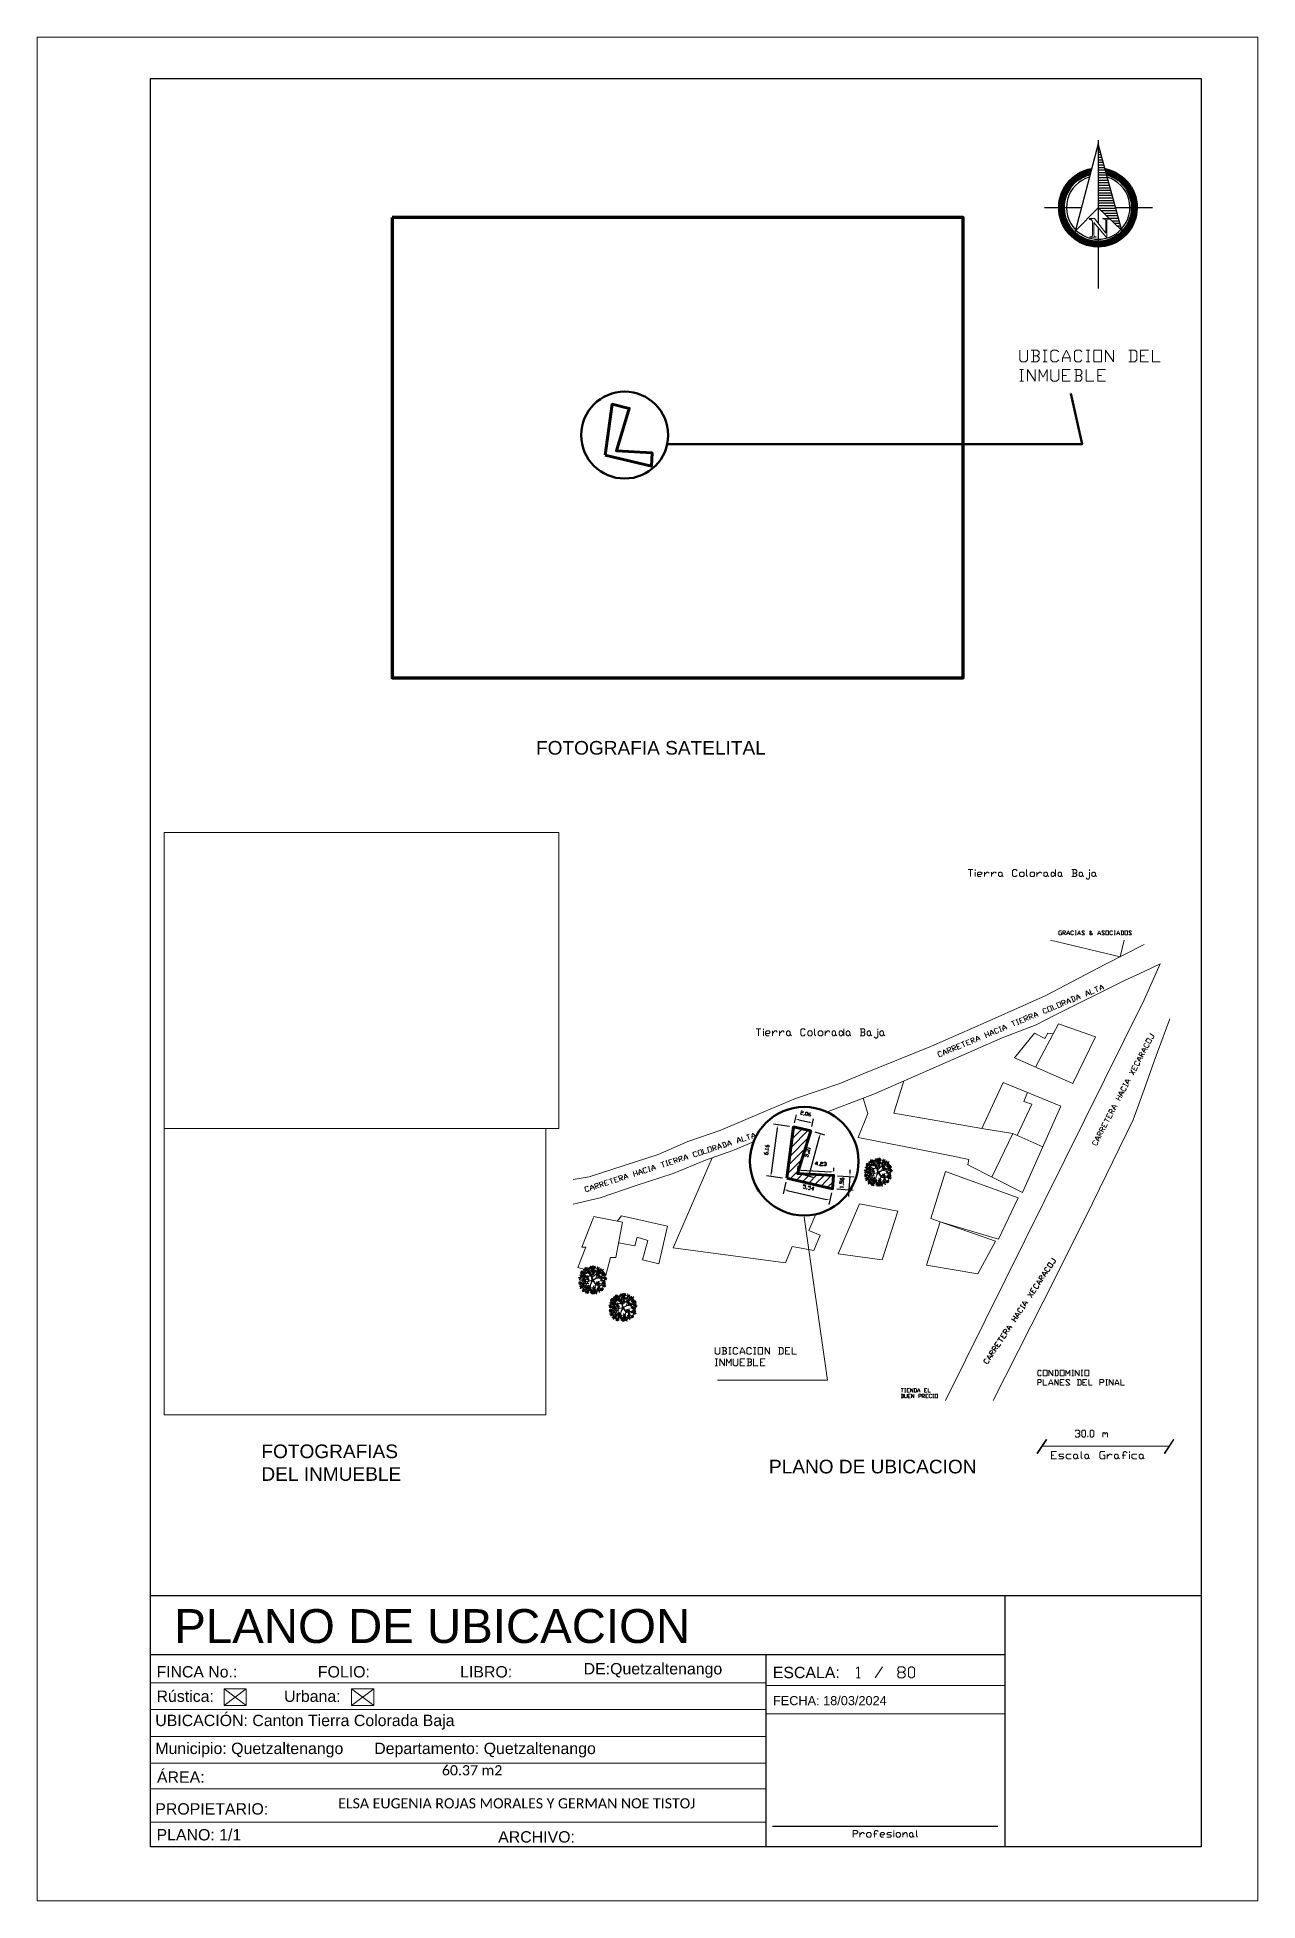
# Model space of a CAD drawing. Header units: millimetres. Extents: x 2303 to 2447, y 1812 to 2032.
import ezdxf

# ---------------------------------------------------------------- set-up
doc = ezdxf.new("R2010")
doc.units = ezdxf.units.MM
for name, color, linetype in [('PDF_0', 7, 'Continuous'), ('PDF_10 Formato', 7, 'Continuous'), ('PDF_CVL_CUADCON_TIT', 7, 'Continuous'), ('PDF_FORMATO', 7, 'Continuous'), ('PDF_outline', 7, 'Continuous'), ('PDF_Text', 7, 'Continuous'), ('PDF_TEXTO FIJO', 7, 'Continuous')]:
    doc.layers.add(name, color=color, linetype=linetype)
doc.styles.add('PDF Arial-BoldMT', font='arial.ttf')
doc.styles.add('PDF ArialMT', font='arial.ttf')
doc.styles.add('PDF Calibri', font='calibri.ttf')

msp = doc.modelspace()

# ---------------------------------------------------------------- texts
at = {"layer": 'PDF_Text', "attachment_point": 4}
for s, insert, char_height, style in [('FOTOGRAFIA SATELITAL', (2362.12, 1947.79), 1.6096, 'PDF Arial-BoldMT'), ('FOTOGRAFIAS', (2329.73, 1864.76), 1.6096, 'PDF Arial-BoldMT'), ('DEL INMUEBLE', (2329.73, 1862.08), 1.6096, 'PDF Arial-BoldMT'), ('PLANO DE UBICACION', (2389.6, 1862.96), 1.6096, 'PDF Arial-BoldMT'), ('PLANO DE UBICACION', (2319.45, 1844.12), 4.0006, 'PDF ArialMT'), ('FINCA No.:', (2317.36, 1838.74), 1.334, 'PDF Arial-BoldMT'), ('FOLIO:', (2336.39, 1838.74), 1.341, 'PDF Arial-BoldMT'), ('LIBRO:', (2353.17, 1838.74), 1.341, 'PDF Arial-BoldMT'), ('DE:Quetzaltenango', (2367.74, 1838.91), 1.3413, 'PDF Arial-BoldMT'), ('ESCALA:', (2390.05, 1838.66), 1.341, 'PDF Arial-BoldMT'), ('Rústica:', (2317.36, 1835.86), 1.341, 'PDF Arial-BoldMT'), ('Urbana:', (2332.41, 1835.86), 1.341, 'PDF Arial-BoldMT'), ('FECHA: 18/03/2024', (2390.08, 1835.34), 1.0731, 'PDF Arial-BoldMT'), ('UBICACIÓN: Canton Tierra Colorada Baja', (2317.21, 1832.81), 1.3413, 'PDF Arial-BoldMT'), ('Municipio: Quetzaltenango       Departamento: Quetzaltenango', (2317.21, 1829.51), 1.3413, 'PDF Arial-BoldMT'), ('60.37 m2', (2351.02, 1827.12), 1.2, 'PDF Calibri'), ('ÁREA:', (2317.41, 1826.32), 1.341, 'PDF Arial-BoldMT'), ('PROPIETARIO:', (2317.21, 1822.56), 1.3413, 'PDF Arial-BoldMT'), ('ELSA EUGENIA ROJAS MORALES Y GERMAN NOE TISTOJ', (2338.79, 1823.22), 1.2003, 'PDF Calibri'), ('PLANO: 1/1', (2317.36, 1819.51), 1.341, 'PDF ArialMT'), ('ARCHIVO:', (2357.66, 1819.26), 1.341, 'PDF ArialMT')]:
    msp.add_mtext(s, dxfattribs=dict(at, insert=insert, char_height=char_height, style=style))

# ---------------------------------------------------------------- hatches: boundary and pattern name
at = {"layer": 'PDF_0', "transparency": 33554559}
msp.add_hatch(color=256, dxfattribs=at).paths.add_polyline_path([(2428.51, 2018.98), (2428.48, 2019.01), (2428.45, 2019.04), (2428.42, 2019.01), (2428.39, 2018.98), (2428.42, 2018.95), (2428.45, 2018.93), (2428.48, 2018.95)])

# ---------------------------------------------------------------- linework, layer by layer
at = {"layer": 'PDF_0', "lineweight": 30}
for points in [[(2425.71, 2008.79), (2428.42, 2011.55), (2431.22, 2008.87), (2428.45, 2019.07), (2425.74, 2008.73)], [(2428.45, 2019.52), (2428.45, 2009.69)], [(2426.45, 2011.55), (2422.12, 2011.55)], [(2434.86, 2011.55), (2430.48, 2011.55)], [(2428.45, 2009.18), (2428.45, 2002.01)]]:
    msp.add_lwpolyline(points, dxfattribs=at)
at = {"layer": 'PDF_0', "lineweight": 25}
for points in [[(2428.54, 2018.67), (2428.45, 2018.67)], [(2428.62, 2018.39), (2428.45, 2018.39)], [(2428.7, 2018.08), (2428.45, 2018.08)], [(2428.79, 2017.8), (2428.45, 2017.8)], [(2428.87, 2017.48), (2428.45, 2017.48)], [(2428.96, 2017.17), (2428.45, 2017.17)], [(2429.04, 2016.89), (2428.45, 2016.89)], [(2425.77, 2014.63), (2424.95, 2014.63)], [(2425.88, 2014.69), (2425.03, 2014.69)], [(2425.97, 2014.77), (2425.09, 2014.77)], [(2426.08, 2014.86), (2425.17, 2014.86)], [(2426.22, 2014.94), (2425.26, 2014.94)], [(2426.33, 2015.03), (2425.34, 2015.03)], [(2426.47, 2015.11), (2425.43, 2015.11)], [(2426.64, 2015.17), (2425.54, 2015.17)], [(2426.81, 2015.25), (2425.65, 2015.25)], [(2427.01, 2015.34), (2425.77, 2015.34)], [(2427.26, 2015.42), (2425.88, 2015.42)], [(2427.46, 2015.51), (2425.99, 2015.51)], [(2427.49, 2015.56), (2426.13, 2015.56)], [(2427.49, 2015.65), (2426.28, 2015.65)], [(2427.52, 2015.73), (2426.45, 2015.73)], [(2427.55, 2015.82), (2426.64, 2015.82)], [(2427.57, 2015.9), (2426.84, 2015.9)], [(2427.57, 2015.99), (2427.09, 2015.99)], [(2427.6, 2016.04), (2427.41, 2016.04)], [(2429.13, 2016.58), (2428.45, 2016.58)], [(2429.21, 2016.27), (2428.45, 2016.27)], [(2429.27, 2015.99), (2428.45, 2015.99)], [(2429.35, 2015.68), (2428.45, 2015.68)], [(2429.44, 2015.4), (2428.45, 2015.4)], [(2429.52, 2015.08), (2428.45, 2015.08)], [(2429.61, 2014.77), (2428.45, 2014.77)], [(2429.38, 2016.04), (2429.27, 2016.04)], [(2429.69, 2015.99), (2429.3, 2015.99)], [(2429.92, 2015.9), (2429.3, 2015.9)], [(2430.14, 2015.82), (2429.33, 2015.82)], [(2430.31, 2015.73), (2429.35, 2015.73)], [(2430.48, 2015.65), (2429.38, 2015.65)], [(2430.62, 2015.56), (2429.38, 2015.56)], [(2430.77, 2015.51), (2429.41, 2015.51)], [(2430.88, 2015.42), (2429.52, 2015.42)], [(2431.02, 2015.34), (2429.75, 2015.34)], [(2431.13, 2015.25), (2429.95, 2015.25)], [(2431.22, 2015.17), (2430.14, 2015.17)], [(2431.33, 2015.11), (2430.29, 2015.11)], [(2431.42, 2015.03), (2430.43, 2015.03)], [(2431.5, 2014.94), (2430.57, 2014.94)], [(2431.58, 2014.86), (2430.68, 2014.86)], [(2431.67, 2014.77), (2430.79, 2014.77)], [(2431.75, 2014.69), (2430.88, 2014.69)], [(2431.81, 2014.63), (2430.99, 2014.63)], [(2424.47, 2012.46), (2423.88, 2012.46)], [(2424.47, 2012.4), (2423.88, 2012.4)], [(2424.53, 2012.63), (2423.9, 2012.63)], [(2424.5, 2012.54), (2423.9, 2012.54)], [(2424.53, 2012.71), (2423.93, 2012.71)], [(2424.55, 2012.8), (2423.96, 2012.8)], [(2424.61, 2012.94), (2423.99, 2012.94)], [(2424.58, 2012.88), (2423.99, 2012.88)], [(2424.64, 2013.02), (2424.02, 2013.02)], [(2424.67, 2013.11), (2424.04, 2013.11)], [(2424.72, 2013.19), (2424.07, 2013.19)], [(2424.75, 2013.28), (2424.1, 2013.28)], [(2424.78, 2013.33), (2424.16, 2013.33)], [(2424.84, 2013.42), (2424.19, 2013.42)], [(2424.86, 2013.5), (2424.21, 2013.5)], [(2424.92, 2013.59), (2424.24, 2013.59)], [(2424.95, 2013.67), (2424.3, 2013.67)], [(2425.01, 2013.76), (2424.33, 2013.76)], [(2425.06, 2013.81), (2424.38, 2013.81)], [(2425.12, 2013.9), (2424.41, 2013.9)], [(2425.17, 2013.98), (2424.47, 2013.98)], [(2425.23, 2014.07), (2424.53, 2014.07)], [(2425.32, 2014.15), (2424.58, 2014.15)], [(2425.37, 2014.21), (2424.64, 2014.21)], [(2425.46, 2014.29), (2424.69, 2014.29)], [(2425.51, 2014.38), (2424.75, 2014.38)], [(2425.6, 2014.46), (2424.81, 2014.46)], [(2425.68, 2014.55), (2424.89, 2014.55)], [(2429.69, 2014.49), (2428.45, 2014.49)], [(2429.78, 2014.18), (2428.45, 2014.18)], [(2429.86, 2013.87), (2428.45, 2013.87)], [(2429.95, 2013.59), (2428.45, 2013.59)], [(2430.03, 2013.28), (2428.45, 2013.28)], [(2430.09, 2012.97), (2428.45, 2012.99)], [(2430.17, 2012.68), (2428.45, 2012.68)], [(2430.26, 2012.37), (2428.45, 2012.37)], [(2431.9, 2014.55), (2431.08, 2014.55)], [(2431.95, 2014.46), (2431.16, 2014.46)], [(2432.01, 2014.38), (2431.25, 2014.38)], [(2432.07, 2014.29), (2431.33, 2014.29)], [(2432.12, 2014.21), (2431.39, 2014.21)], [(2432.18, 2014.15), (2431.47, 2014.15)], [(2432.23, 2014.07), (2431.53, 2014.07)], [(2432.29, 2013.98), (2431.58, 2013.98)], [(2432.35, 2013.9), (2431.64, 2013.9)], [(2432.38, 2013.81), (2431.7, 2013.81)], [(2432.43, 2013.76), (2431.75, 2013.76)], [(2432.46, 2013.67), (2431.81, 2013.67)], [(2432.52, 2013.59), (2431.84, 2013.59)], [(2432.55, 2013.5), (2431.9, 2013.5)], [(2432.57, 2013.42), (2431.95, 2013.42)], [(2432.63, 2013.33), (2431.98, 2013.33)], [(2432.66, 2013.28), (2432.01, 2013.28)], [(2432.69, 2013.19), (2432.07, 2013.19)], [(2432.71, 2013.11), (2432.09, 2013.11)], [(2432.74, 2013.02), (2432.12, 2013.02)], [(2432.77, 2012.94), (2432.15, 2012.94)], [(2432.8, 2012.88), (2432.18, 2012.88)], [(2432.83, 2012.8), (2432.21, 2012.8)], [(2432.83, 2012.71), (2432.23, 2012.71)], [(2432.86, 2012.63), (2432.26, 2012.63)], [(2432.88, 2012.54), (2432.26, 2012.54)], [(2432.88, 2012.46), (2432.29, 2012.46)], [(2432.91, 2012.4), (2432.32, 2012.4)], [(2424.38, 2011.92), (2423.79, 2011.92)], [(2424.38, 2011.84), (2423.79, 2011.84)], [(2424.38, 2011.75), (2423.79, 2011.75)], [(2424.38, 2011.67), (2423.79, 2011.67)], [(2424.38, 2011.58), (2423.79, 2011.58)], [(2424.38, 2011.53), (2423.79, 2011.53)], [(2424.38, 2011.44), (2423.79, 2011.44)], [(2424.38, 2011.36), (2423.79, 2011.36)], [(2424.38, 2011.27), (2423.79, 2011.27)], [(2424.38, 2011.19), (2423.79, 2011.19)], [(2424.41, 2012.15), (2423.82, 2012.15)], [(2424.41, 2012.06), (2423.82, 2012.06)], [(2424.38, 2012.01), (2423.82, 2012.01)], [(2424.38, 2011.1), (2423.82, 2011.1)], [(2424.41, 2011.05), (2423.82, 2011.05)], [(2424.41, 2010.96), (2423.82, 2010.96)], [(2424.44, 2012.32), (2423.85, 2012.32)], [(2424.41, 2012.23), (2423.85, 2012.23)], [(2424.44, 2010.88), (2423.85, 2010.88)], [(2424.44, 2010.79), (2423.85, 2010.79)], [(2424.47, 2010.71), (2423.88, 2010.71)], [(2424.47, 2010.65), (2423.88, 2010.65)], [(2424.5, 2010.57), (2423.9, 2010.57)], [(2424.53, 2010.48), (2423.93, 2010.48)], [(2424.55, 2010.4), (2423.93, 2010.4)], [(2424.58, 2010.31), (2423.96, 2010.31)], [(2424.61, 2010.23), (2423.99, 2010.23)], [(2424.64, 2010.17), (2424.02, 2010.17)], [(2430.34, 2012.09), (2428.45, 2012.09)], [(2430.43, 2011.78), (2428.45, 2011.78)], [(2430.51, 2011.47), (2428.51, 2011.47)], [(2430.6, 2011.19), (2428.82, 2011.19)], [(2430.68, 2010.88), (2429.13, 2010.88)], [(2430.77, 2010.57), (2429.44, 2010.57)], [(2430.85, 2010.28), (2429.75, 2010.28)], [(2432.77, 2010.17), (2432.15, 2010.17)], [(2432.77, 2010.23), (2432.18, 2010.23)], [(2432.8, 2010.31), (2432.21, 2010.31)], [(2432.86, 2010.48), (2432.23, 2010.48)], [(2432.83, 2010.4), (2432.23, 2010.4)], [(2432.86, 2010.57), (2432.26, 2010.57)], [(2432.88, 2010.65), (2432.29, 2010.65)], [(2432.91, 2012.32), (2432.32, 2012.32)], [(2432.91, 2010.79), (2432.32, 2010.79)], [(2432.91, 2010.71), (2432.32, 2010.71)], [(2432.94, 2012.23), (2432.35, 2012.23)], [(2432.94, 2012.15), (2432.35, 2012.15)], [(2432.94, 2011.05), (2432.35, 2011.05)], [(2432.94, 2010.96), (2432.35, 2010.96)], [(2432.94, 2010.88), (2432.35, 2010.88)], [(2432.94, 2012.06), (2432.38, 2012.06)], [(2432.97, 2012.01), (2432.38, 2012.01)], [(2432.97, 2011.92), (2432.38, 2011.92)], [(2432.97, 2011.84), (2432.38, 2011.84)], [(2432.97, 2011.27), (2432.38, 2011.27)], [(2432.97, 2011.19), (2432.38, 2011.19)], [(2432.97, 2011.1), (2432.38, 2011.1)], [(2432.97, 2011.75), (2432.4, 2011.75)], [(2432.97, 2011.67), (2432.4, 2011.67)], [(2432.97, 2011.58), (2432.4, 2011.58)], [(2432.97, 2011.53), (2432.4, 2011.53)], [(2432.97, 2011.44), (2432.4, 2011.44)], [(2432.97, 2011.36), (2432.4, 2011.36)], [(2424.67, 2010.09), (2424.04, 2010.09)], [(2424.69, 2010), (2424.07, 2010)], [(2424.72, 2009.92), (2424.1, 2009.92)], [(2424.75, 2009.83), (2424.13, 2009.83)], [(2424.81, 2009.78), (2424.16, 2009.78)], [(2424.84, 2009.69), (2424.19, 2009.69)], [(2424.89, 2009.61), (2424.24, 2009.61)], [(2424.92, 2009.52), (2424.27, 2009.52)], [(2424.98, 2009.44), (2424.3, 2009.44)], [(2425.03, 2009.35), (2424.36, 2009.35)], [(2425.09, 2009.3), (2424.38, 2009.3)], [(2425.15, 2009.21), (2424.44, 2009.21)], [(2425.2, 2009.13), (2424.5, 2009.13)], [(2425.26, 2009.04), (2424.55, 2009.04)], [(2425.32, 2008.96), (2424.58, 2008.96)], [(2425.4, 2008.87), (2424.64, 2008.87)], [(2425.46, 2008.82), (2424.72, 2008.82)], [(2425.54, 2008.73), (2424.78, 2008.73)], [(2425.63, 2008.65), (2424.84, 2008.65)], [(2425.71, 2008.56), (2424.89, 2008.56)], [(2425.82, 2008.48), (2424.98, 2008.48)], [(2425.91, 2008.42), (2425.03, 2008.42)], [(2426.02, 2008.34), (2425.12, 2008.34)], [(2426.13, 2008.25), (2425.2, 2008.25)], [(2426.25, 2008.17), (2425.29, 2008.17)], [(2426.39, 2008.08), (2425.37, 2008.08)], [(2426.53, 2008), (2425.49, 2008)], [(2430.91, 2009.97), (2430.06, 2009.97)], [(2431.3, 2008), (2430.23, 2008)], [(2430.99, 2009.69), (2430.37, 2009.69)], [(2431.39, 2008.08), (2430.4, 2008.08)], [(2431.47, 2008.17), (2430.51, 2008.17)], [(2431.56, 2008.25), (2430.65, 2008.25)], [(2431.08, 2009.38), (2430.68, 2009.38)], [(2431.64, 2008.34), (2430.77, 2008.34)], [(2431.73, 2008.42), (2430.85, 2008.42)], [(2431.78, 2008.48), (2430.96, 2008.48)], [(2431.16, 2009.07), (2431.02, 2009.07)], [(2431.87, 2008.56), (2431.05, 2008.56)], [(2431.92, 2008.65), (2431.13, 2008.65)], [(2432.01, 2008.73), (2431.22, 2008.73)], [(2432.07, 2008.82), (2431.3, 2008.82)], [(2432.12, 2008.87), (2431.36, 2008.87)], [(2432.18, 2008.96), (2431.44, 2008.96)], [(2432.23, 2009.04), (2431.5, 2009.04)], [(2432.26, 2009.13), (2431.56, 2009.13)], [(2432.32, 2009.21), (2431.64, 2009.21)], [(2432.38, 2009.3), (2431.7, 2009.3)], [(2432.4, 2009.35), (2431.73, 2009.35)], [(2432.46, 2009.44), (2431.78, 2009.44)], [(2432.49, 2009.52), (2431.84, 2009.52)], [(2432.55, 2009.61), (2431.9, 2009.61)], [(2432.57, 2009.69), (2431.92, 2009.69)], [(2432.6, 2009.78), (2431.98, 2009.78)], [(2432.63, 2009.83), (2432.01, 2009.83)], [(2432.69, 2009.92), (2432.04, 2009.92)], [(2432.71, 2010), (2432.07, 2010)], [(2432.74, 2010.09), (2432.12, 2010.09)], [(2426.7, 2007.94), (2425.57, 2007.94)], [(2426.87, 2007.86), (2425.68, 2007.86)], [(2427.09, 2007.77), (2425.8, 2007.77)], [(2427.35, 2007.69), (2425.91, 2007.69)], [(2427.72, 2007.6), (2426.05, 2007.6)], [(2430.57, 2007.54), (2428.42, 2007.54), (2426.19, 2007.54)], [(2430.43, 2007.46), (2428.42, 2007.46), (2426.33, 2007.46)], [(2430.26, 2007.38), (2428.42, 2007.38), (2426.5, 2007.38)], [(2430.06, 2007.29), (2428.42, 2007.29), (2426.7, 2007.29)], [(2429.86, 2007.21), (2428.42, 2007.21), (2426.93, 2007.21)], [(2429.58, 2007.12), (2428.42, 2007.12), (2427.18, 2007.12)], [(2429.24, 2007.06), (2428.42, 2007.06), (2427.52, 2007.06)], [(2428.54, 2006.98), (2428.42, 2006.98), (2428.22, 2006.98)], [(2430.71, 2007.6), (2429.07, 2007.6)], [(2430.85, 2007.69), (2429.41, 2007.69)], [(2430.96, 2007.77), (2429.69, 2007.77)], [(2431.08, 2007.86), (2429.89, 2007.86)], [(2431.19, 2007.94), (2430.09, 2007.94)]]:
    msp.add_lwpolyline(points, dxfattribs=at)
at = {"layer": 'PDF_0', "lineweight": 70}
msp.add_lwpolyline([(2345.17, 2010.4), (2345.17, 1956.06), (2412.52, 1956.06), (2412.52, 2010.4)], close=True, dxfattribs=at)
at = {"layer": 'PDF_0', "lineweight": 20}
for points in [[(2429.41, 2008.02), (2427.91, 2009.8), (2427.91, 2008.31), (2428, 2008.14), (2428.08, 2008.11), (2428.22, 2008.11), (2428.22, 2008.05), (2427.46, 2008.05), (2427.46, 2008.11), (2427.66, 2008.11), (2427.72, 2008.17), (2427.77, 2008.25), (2427.77, 2008.34), (2427.77, 2009.97), (2427.6, 2010.17), (2427.49, 2010.17), (2427.41, 2010.17), (2427.41, 2010.26), (2428, 2010.26), (2429.35, 2008.56), (2429.35, 2010.06), (2429.18, 2010.23), (2428.99, 2010.23), (2428.99, 2010.26), (2429.78, 2010.26), (2429.78, 2010.2), (2429.61, 2010.2), (2429.47, 2010.14), (2429.47, 2010.06), (2429.47, 2008.02)], [(2325.32, 1834.77), (2327.95, 1834.77), (2327.95, 1836.72), (2325.32, 1836.72)], [(2340.37, 1834.77), (2343, 1834.77), (2343, 1836.72), (2340.37, 1836.72)]]:
    msp.add_lwpolyline(points, close=True, dxfattribs=at)
for points in [[(2428.42, 2010.59), (2428.39, 2010.59)], [(2327.95, 1834.77), (2325.32, 1836.72)], [(2325.32, 1834.77), (2327.95, 1836.72)], [(2343, 1834.77), (2340.37, 1836.72)], [(2340.37, 1834.77), (2343, 1836.72)]]:
    msp.add_lwpolyline(points, dxfattribs=at)
at = {"layer": 'PDF_0', "lineweight": 30}
msp.add_lwpolyline([(2425.82, 2008.9, 0.194727), (2428.41, 2007.83, 0.204974), (2431.13, 2008.97)], format="xyb", dxfattribs=at)
at = {"layer": 'PDF_0', "lineweight": 9}
for points in [[(2401.03, 1897.95), (2401.03, 1897.97), (2400.92, 1898), (2400.83, 1897.97), (2400.86, 1897.92), (2400.97, 1897.92)], [(2401.06, 1898.29), (2401.14, 1898.23), (2401.17, 1898.17), (2401.09, 1898.17), (2400.97, 1898.26), (2401, 1898.31)], [(2401.17, 1898.54), (2401.09, 1898.6), (2401.06, 1898.62), (2401.11, 1898.62), (2401.26, 1898.57), (2401.23, 1898.54)], [(2401.28, 1898.51), (2401.28, 1898.48), (2401.17, 1898.45), (2401.06, 1898.45), (2401.09, 1898.51), (2401.2, 1898.51)], [(2401.06, 1898.06), (2401.09, 1898.14), (2401.14, 1898.17), (2401.14, 1898.09), (2401.06, 1897.97), (2401.06, 1898)], [(2401.23, 1898.65), (2401.17, 1898.62), (2401.14, 1898.68), (2401.11, 1898.77), (2401.17, 1898.74), (2401.2, 1898.68)], [(2401.23, 1898.31), (2401.2, 1898.26), (2401.11, 1898.23), (2401.11, 1898.31), (2401.17, 1898.4), (2401.23, 1898.37)], [(2401.37, 1898.26), (2401.37, 1898.23), (2401.26, 1898.17), (2401.17, 1898.17), (2401.2, 1898.26), (2401.28, 1898.29)], [(2401.2, 1898.14), (2401.23, 1898.17), (2401.31, 1898.12), (2401.37, 1898.03), (2401.28, 1898.03), (2401.23, 1898.09)], [(2401.31, 1898.74), (2401.31, 1898.65), (2401.28, 1898.62), (2401.26, 1898.68), (2401.28, 1898.79), (2401.31, 1898.79)], [(2401.4, 1898.62), (2401.34, 1898.54), (2401.28, 1898.51), (2401.31, 1898.6), (2401.37, 1898.68), (2401.4, 1898.68)], [(2401.43, 1898.82), (2401.4, 1898.91), (2401.37, 1898.96), (2401.45, 1898.91), (2401.51, 1898.79), (2401.48, 1898.79)], [(2401.37, 1898.45), (2401.45, 1898.51), (2401.51, 1898.51), (2401.48, 1898.45), (2401.4, 1898.37), (2401.37, 1898.37)], [(2401.43, 1898.12), (2401.4, 1898.09), (2401.48, 1898.03), (2401.57, 1897.97), (2401.57, 1898.06), (2401.48, 1898.12)], [(2401.43, 1898.31), (2401.43, 1898.23), (2401.43, 1898.17), (2401.45, 1898.23), (2401.48, 1898.34), (2401.45, 1898.34)], [(2401.62, 1898.23), (2401.48, 1898.17), (2401.45, 1898.14), (2401.54, 1898.17), (2401.68, 1898.23), (2401.68, 1898.26)], [(2401.48, 1898.6), (2401.48, 1898.68), (2401.48, 1898.74), (2401.51, 1898.68), (2401.51, 1898.54), (2401.48, 1898.54)], [(2401.57, 1898.99), (2401.65, 1899.02), (2401.71, 1898.96), (2401.65, 1898.91), (2401.51, 1898.91), (2401.51, 1898.96)], [(2401.57, 1898.37), (2401.51, 1898.45), (2401.51, 1898.51), (2401.57, 1898.45), (2401.62, 1898.31), (2401.59, 1898.31)], [(2401.57, 1898.62), (2401.62, 1898.71), (2401.68, 1898.74), (2401.65, 1898.65), (2401.57, 1898.54), (2401.54, 1898.57)], [(2401.57, 1898.54), (2401.57, 1898.48), (2401.68, 1898.45), (2401.82, 1898.45), (2401.76, 1898.51), (2401.65, 1898.54)], [(2401.71, 1898.09), (2401.62, 1898.12), (2401.57, 1898.12), (2401.62, 1898.06), (2401.76, 1898), (2401.76, 1898.03)], [(2401.68, 1899.13), (2401.71, 1899.05), (2401.65, 1898.99), (2401.59, 1899.05), (2401.59, 1899.16), (2401.65, 1899.16)], [(2401.71, 1898.82), (2401.68, 1898.91), (2401.71, 1898.96), (2401.74, 1898.91), (2401.76, 1898.77), (2401.74, 1898.77)], [(2401.82, 1899.16), (2401.85, 1899.13), (2401.79, 1899.05), (2401.71, 1898.99), (2401.71, 1899.05), (2401.76, 1899.13)], [(2401.74, 1898.96), (2401.76, 1899.02), (2401.88, 1899.02), (2401.96, 1898.99), (2401.91, 1898.93), (2401.82, 1898.93)], [(2401.93, 1898.6), (2401.79, 1898.6), (2401.74, 1898.62), (2401.82, 1898.68), (2402.02, 1898.65), (2402.02, 1898.62)], [(2401.85, 1898.03), (2401.79, 1898.06), (2401.76, 1898.14), (2401.82, 1898.23), (2401.88, 1898.2), (2401.88, 1898.09)], [(2402.02, 1898.12), (2401.91, 1898.03), (2401.82, 1898), (2401.91, 1898.09), (2402.07, 1898.2), (2402.07, 1898.17)], [(2402.05, 1899.02), (2402.1, 1899.02), (2401.99, 1899.08), (2401.91, 1899.08), (2401.96, 1899.05)], [(2401.96, 1898.77), (2401.91, 1898.85), (2401.91, 1898.91), (2401.96, 1898.85), (2402.02, 1898.74), (2402.02, 1898.71)], [(2401.93, 1898.45), (2401.99, 1898.45), (2402.02, 1898.51), (2402.02, 1898.6), (2401.96, 1898.57), (2401.93, 1898.51)], [(2402.13, 1898.4), (2402.05, 1898.54), (2402.05, 1898.6), (2402.13, 1898.51), (2402.22, 1898.34), (2402.19, 1898.34)], [(2402.13, 1898.71), (2402.19, 1898.79), (2402.19, 1898.85), (2402.13, 1898.79), (2402.07, 1898.68), (2402.1, 1898.65)], [(2402.07, 1898.6), (2402.1, 1898.62), (2402.19, 1898.62), (2402.27, 1898.6), (2402.22, 1898.54), (2402.13, 1898.54)], [(2402.22, 1899.1), (2402.13, 1899.13), (2402.1, 1899.19), (2402.19, 1899.22), (2402.3, 1899.16), (2402.27, 1899.1)], [(2402.24, 1898.14), (2402.16, 1898.2), (2402.13, 1898.23), (2402.22, 1898.23), (2402.33, 1898.14), (2402.3, 1898.12)], [(2402.19, 1899.05), (2402.27, 1899.1), (2402.3, 1899.1), (2402.27, 1899.05), (2402.19, 1898.99), (2402.16, 1898.99)], [(2402.27, 1899.16), (2402.27, 1899.19), (2402.27, 1899.27), (2402.24, 1899.33), (2402.22, 1899.3), (2402.24, 1899.22)], [(2402.47, 1898.79), (2402.33, 1898.79), (2402.27, 1898.85), (2402.36, 1898.88), (2402.53, 1898.85), (2402.53, 1898.82)], [(2402.36, 1899.13), (2402.3, 1899.16), (2402.3, 1899.25), (2402.36, 1899.3), (2402.41, 1899.25), (2402.39, 1899.19)], [(2402.41, 1899.08), (2402.36, 1899.08), (2402.3, 1899.1), (2402.36, 1899.13), (2402.47, 1899.13), (2402.47, 1899.1)], [(2402.47, 1898.91), (2402.41, 1898.99), (2402.41, 1899.05), (2402.47, 1899.02), (2402.55, 1898.88), (2402.53, 1898.88)], [(2402.61, 1898.51), (2402.5, 1898.48), (2402.44, 1898.51), (2402.53, 1898.54), (2402.67, 1898.54), (2402.67, 1898.51)], [(2402.58, 1899.13), (2402.55, 1899.13), (2402.5, 1899.25), (2402.47, 1899.36), (2402.53, 1899.3), (2402.58, 1899.22)], [(2402.47, 1898.65), (2402.5, 1898.65), (2402.55, 1898.71), (2402.55, 1898.79), (2402.5, 1898.79), (2402.47, 1898.71)], [(2402.53, 1898.34), (2402.47, 1898.43), (2402.5, 1898.48), (2402.55, 1898.43), (2402.61, 1898.31), (2402.58, 1898.29)], [(2402.61, 1898.43), (2402.53, 1898.45), (2402.5, 1898.48), (2402.55, 1898.48), (2402.7, 1898.45), (2402.67, 1898.43)], [(2402.72, 1899.05), (2402.61, 1899.08), (2402.58, 1899.13), (2402.67, 1899.13), (2402.78, 1899.08), (2402.78, 1899.05)], [(2402.67, 1898.91), (2402.72, 1898.99), (2402.72, 1899.05), (2402.64, 1898.99), (2402.58, 1898.88), (2402.61, 1898.85)], [(2402.67, 1898.6), (2402.72, 1898.54), (2402.64, 1898.71), (2402.58, 1898.79), (2402.58, 1898.74)], [(2402.61, 1899.25), (2402.61, 1899.36), (2402.64, 1899.39), (2402.67, 1899.3), (2402.64, 1899.19), (2402.61, 1899.19)], [(2402.61, 1898.79), (2402.61, 1898.82), (2402.72, 1898.82), (2402.81, 1898.79), (2402.75, 1898.74), (2402.67, 1898.77)], [(2402.7, 1899.22), (2402.67, 1899.25), (2402.72, 1899.3), (2402.78, 1899.33), (2402.78, 1899.27), (2402.75, 1899.25)], [(2402.81, 1899.13), (2402.72, 1899.13), (2402.7, 1899.16), (2402.75, 1899.19), (2402.84, 1899.19), (2402.87, 1899.16)], [(2402.84, 1898.82), (2402.95, 1898.79), (2403.01, 1898.79), (2402.92, 1898.82), (2402.78, 1898.88), (2402.75, 1898.88)], [(2402.92, 1898.65), (2402.98, 1898.71), (2403.01, 1898.77), (2402.92, 1898.74), (2402.84, 1898.65), (2402.87, 1898.65)], [(2403.03, 1898.48), (2403.03, 1898.43), (2402.95, 1898.37), (2402.87, 1898.4), (2402.89, 1898.45), (2402.95, 1898.48)], [(2402.98, 1899.05), (2403.06, 1899.02), (2403.09, 1899.05), (2403.06, 1899.08), (2402.95, 1899.1), (2402.92, 1899.08)], [(2403.03, 1898.37), (2403.01, 1898.4), (2402.95, 1898.34), (2402.92, 1898.29), (2402.95, 1898.29), (2403.01, 1898.34)], [(2403.03, 1898.57), (2402.98, 1898.6), (2403.01, 1898.48), (2403.06, 1898.45), (2403.06, 1898.51)], [(2403.03, 1898.77), (2403.06, 1898.79), (2403.06, 1898.88), (2403.03, 1898.99), (2403.01, 1898.93), (2403.01, 1898.82)], [(2403.12, 1898.4), (2403.15, 1898.31), (2403.09, 1898.26), (2403.03, 1898.31), (2403.03, 1898.43), (2403.06, 1898.43)], [(2403.06, 1899.22), (2403.06, 1899.3), (2403.12, 1899.13), (2403.15, 1899.05), (2403.09, 1899.1)], [(2403.26, 1898.12), (2403.23, 1898.06), (2403.12, 1898.12), (2403.06, 1898.17), (2403.12, 1898.2), (2403.2, 1898.17)], [(2403.15, 1898.03), (2403.09, 1897.95), (2403.06, 1897.92), (2403.12, 1897.95), (2403.23, 1898.03), (2403.2, 1898.06)], [(2403.18, 1898.4), (2403.12, 1898.43), (2403.09, 1898.45), (2403.15, 1898.45), (2403.23, 1898.43), (2403.23, 1898.4)], [(2403.12, 1898.45), (2403.18, 1898.45), (2403.23, 1898.57), (2403.29, 1898.68), (2403.2, 1898.65), (2403.15, 1898.54)], [(2403.15, 1899.02), (2403.18, 1899.02), (2403.26, 1899.08), (2403.32, 1899.16), (2403.23, 1899.16), (2403.18, 1899.08)], [(2403.26, 1898.77), (2403.18, 1898.79), (2403.15, 1898.85), (2403.2, 1898.85), (2403.32, 1898.79), (2403.32, 1898.77)], [(2403.26, 1898.85), (2403.23, 1898.93), (2403.2, 1898.99), (2403.29, 1898.96), (2403.35, 1898.82), (2403.32, 1898.82)], [(2403.29, 1898.31), (2403.29, 1898.14), (2403.29, 1898.09), (2403.23, 1898.2), (2403.23, 1898.37), (2403.26, 1898.37)], [(2403.43, 1898.17), (2403.4, 1898.2), (2403.35, 1898.14), (2403.29, 1898.06), (2403.35, 1898.09), (2403.4, 1898.14)], [(2403.37, 1898.03), (2403.51, 1897.97), (2403.54, 1897.92), (2403.46, 1897.95), (2403.29, 1898), (2403.29, 1898.06)], [(2403.35, 1898.82), (2403.4, 1898.82), (2403.49, 1898.91), (2403.51, 1899.05), (2403.43, 1899.02), (2403.37, 1898.91)], [(2403.51, 1898.77), (2403.4, 1898.77), (2403.35, 1898.79), (2403.43, 1898.82), (2403.57, 1898.82), (2403.57, 1898.79)], [(2403.37, 1898.62), (2403.35, 1898.71), (2403.35, 1898.77), (2403.4, 1898.74), (2403.46, 1898.6), (2403.43, 1898.6)], [(2403.71, 1898.4), (2403.68, 1898.37), (2403.57, 1898.34), (2403.46, 1898.37), (2403.51, 1898.43), (2403.63, 1898.43)], [(2403.6, 1898.45), (2403.51, 1898.51), (2403.49, 1898.54), (2403.57, 1898.54), (2403.68, 1898.45), (2403.66, 1898.43)], [(2403.51, 1898.91), (2403.54, 1898.82), (2403.57, 1898.79), (2403.57, 1898.85), (2403.54, 1898.96), (2403.51, 1898.96)], [(2403.57, 1898.74), (2403.57, 1898.71), (2403.66, 1898.68), (2403.77, 1898.68), (2403.74, 1898.74), (2403.63, 1898.74)], [(2403.71, 1898.91), (2403.77, 1898.96), (2403.66, 1898.82), (2403.6, 1898.77), (2403.63, 1898.82)], [(2403.66, 1898.54), (2403.63, 1898.54), (2403.6, 1898.6), (2403.6, 1898.65), (2403.66, 1898.65), (2403.66, 1898.57)], [(2403.66, 1898.2), (2403.63, 1898.29), (2403.63, 1898.34), (2403.71, 1898.29), (2403.74, 1898.17), (2403.71, 1898.14)], [(2403.8, 1898.6), (2403.77, 1898.65), (2403.71, 1898.57), (2403.71, 1898.51), (2403.77, 1898.54)], [(2403.83, 1898.48), (2403.77, 1898.43), (2403.71, 1898.4), (2403.74, 1898.48), (2403.83, 1898.54), (2403.85, 1898.54)], [(2403.8, 1898.34), (2403.77, 1898.4), (2403.85, 1898.48), (2403.94, 1898.54), (2403.94, 1898.48), (2403.85, 1898.4)], [(2403.77, 1898.2), (2403.77, 1898.31), (2403.8, 1898.34), (2403.83, 1898.29), (2403.83, 1898.17), (2403.8, 1898.17)], [(2403.88, 1897.97), (2403.94, 1897.92), (2403.94, 1897.86), (2403.88, 1897.92), (2403.83, 1898), (2403.85, 1898.03)], [(2403.91, 1898.4), (2403.85, 1898.34), (2403.99, 1898.37), (2404.05, 1898.4), (2403.99, 1898.43)], [(2403.88, 1898.14), (2403.85, 1898.23), (2403.85, 1898.29), (2403.91, 1898.23), (2403.94, 1898.14), (2403.91, 1898.12)], [(2403.91, 1898.29), (2403.94, 1898.31), (2403.99, 1898.31), (2404.05, 1898.26), (2404.02, 1898.23), (2403.94, 1898.26)], [(2403.94, 1897.95), (2403.99, 1898.03), (2404.05, 1898.03), (2404.05, 1897.95), (2403.97, 1897.86), (2403.94, 1897.89)], [(2401, 1897.35), (2400.97, 1897.35), (2400.92, 1897.35), (2400.86, 1897.41), (2400.92, 1897.44), (2400.97, 1897.41)], [(2401.03, 1897.27), (2400.92, 1897.24), (2400.86, 1897.27), (2400.94, 1897.3), (2401.06, 1897.33), (2401.06, 1897.3)], [(2400.94, 1897.75), (2400.89, 1897.69), (2400.94, 1897.83), (2401.03, 1897.92), (2401, 1897.86)], [(2401.06, 1897.49), (2401.09, 1897.44), (2401.06, 1897.38), (2401, 1897.44), (2400.97, 1897.52), (2401, 1897.55)], [(2401.11, 1897.3), (2401.14, 1897.27), (2401.06, 1897.18), (2400.97, 1897.13), (2400.97, 1897.18), (2401.06, 1897.27)], [(2401.03, 1896.96), (2401.14, 1896.96), (2401.2, 1896.93), (2401.11, 1896.93), (2400.97, 1896.93), (2400.97, 1896.96)], [(2401.2, 1896.9), (2401.14, 1896.9), (2401.06, 1896.82), (2401.03, 1896.7), (2401.11, 1896.73), (2401.17, 1896.82)], [(2401.11, 1897.81), (2401.09, 1897.86), (2401.06, 1897.89), (2401.06, 1897.83), (2401.11, 1897.72), (2401.14, 1897.75)], [(2401.14, 1897.44), (2401.14, 1897.35), (2401.11, 1897.3), (2401.09, 1897.38), (2401.11, 1897.49), (2401.14, 1897.49)], [(2401.2, 1897.1), (2401.23, 1897.01), (2401.2, 1896.96), (2401.14, 1897.01), (2401.11, 1897.13), (2401.14, 1897.16)], [(2401.45, 1897.69), (2401.43, 1897.66), (2401.31, 1897.66), (2401.2, 1897.69), (2401.26, 1897.75), (2401.37, 1897.72)], [(2401.26, 1897.35), (2401.2, 1897.44), (2401.2, 1897.49), (2401.26, 1897.44), (2401.31, 1897.33), (2401.28, 1897.3)], [(2401.43, 1897.55), (2401.31, 1897.55), (2401.23, 1897.58), (2401.34, 1897.64), (2401.51, 1897.61), (2401.51, 1897.58)], [(2401.28, 1896.96), (2401.37, 1896.93), (2401.43, 1896.87), (2401.34, 1896.87), (2401.23, 1896.93), (2401.23, 1896.96)], [(2401.28, 1896.87), (2401.23, 1896.9), (2401.28, 1896.79), (2401.34, 1896.73), (2401.34, 1896.79)], [(2401.37, 1897.75), (2401.28, 1897.81), (2401.26, 1897.86), (2401.34, 1897.83), (2401.43, 1897.75), (2401.43, 1897.72)], [(2401.31, 1896.56), (2401.26, 1896.53), (2401.4, 1896.53), (2401.48, 1896.56), (2401.43, 1896.56)], [(2401.48, 1896.51), (2401.43, 1896.51), (2401.34, 1896.42), (2401.31, 1896.31), (2401.4, 1896.34), (2401.45, 1896.42)], [(2401.34, 1897.33), (2401.34, 1897.24), (2401.34, 1897.18), (2401.4, 1897.24), (2401.4, 1897.35), (2401.37, 1897.35)], [(2401.34, 1897.16), (2401.34, 1897.1), (2401.4, 1897.04), (2401.48, 1897.01), (2401.48, 1897.07), (2401.4, 1897.13)], [(2401.43, 1897.83), (2401.4, 1897.83), (2401.37, 1897.89), (2401.37, 1897.97), (2401.43, 1897.95), (2401.43, 1897.86)], [(2401.54, 1897.24), (2401.4, 1897.18), (2401.37, 1897.16), (2401.45, 1897.18), (2401.59, 1897.24), (2401.59, 1897.27)], [(2401.45, 1896.7), (2401.48, 1896.62), (2401.48, 1896.56), (2401.4, 1896.62), (2401.37, 1896.73), (2401.4, 1896.76)], [(2401.57, 1897.75), (2401.51, 1897.69), (2401.45, 1897.69), (2401.48, 1897.75), (2401.59, 1897.83), (2401.59, 1897.81)], [(2401.45, 1897.41), (2401.48, 1897.41), (2401.51, 1897.47), (2401.54, 1897.55), (2401.48, 1897.52), (2401.45, 1897.47)], [(2401.57, 1897.89), (2401.51, 1897.81), (2401.48, 1897.78), (2401.48, 1897.86), (2401.54, 1897.95), (2401.57, 1897.92)], [(2401.57, 1896.59), (2401.65, 1896.56), (2401.68, 1896.51), (2401.62, 1896.51), (2401.48, 1896.56), (2401.51, 1896.59)], [(2401.57, 1896.48), (2401.62, 1896.39), (2401.62, 1896.37), (2401.57, 1896.39), (2401.48, 1896.51), (2401.51, 1896.53)], [(2401.68, 1896.79), (2401.57, 1896.79), (2401.51, 1896.79), (2401.59, 1896.82), (2401.74, 1896.82), (2401.74, 1896.79)], [(2401.65, 1897.66), (2401.68, 1897.75), (2401.68, 1897.81), (2401.62, 1897.75), (2401.57, 1897.61), (2401.59, 1897.61)], [(2401.57, 1897.55), (2401.59, 1897.58), (2401.71, 1897.58), (2401.79, 1897.55), (2401.74, 1897.49), (2401.65, 1897.49)], [(2401.62, 1897.35), (2401.57, 1897.49), (2401.57, 1897.55), (2401.62, 1897.47), (2401.71, 1897.3), (2401.68, 1897.3)], [(2401.68, 1896.93), (2401.82, 1896.93), (2401.91, 1896.9), (2401.79, 1896.87), (2401.59, 1896.9), (2401.59, 1896.93)], [(2401.68, 1896.34), (2401.76, 1896.34), (2401.79, 1896.31), (2401.74, 1896.28), (2401.62, 1896.28), (2401.62, 1896.31)], [(2401.76, 1896.42), (2401.85, 1896.39), (2401.88, 1896.37), (2401.82, 1896.34), (2401.71, 1896.39), (2401.71, 1896.42)], [(2401.79, 1896.25), (2401.82, 1896.22), (2401.76, 1896.17), (2401.71, 1896.14), (2401.71, 1896.2), (2401.74, 1896.22)], [(2401.88, 1896.87), (2401.91, 1896.82), (2401.85, 1896.76), (2401.74, 1896.7), (2401.74, 1896.79), (2401.79, 1896.85)], [(2401.85, 1897.89), (2401.85, 1897.75), (2401.85, 1897.69), (2401.79, 1897.78), (2401.76, 1897.95), (2401.82, 1897.97)], [(2401.99, 1897.92), (2401.99, 1897.95), (2401.91, 1897.97), (2401.82, 1897.97), (2401.85, 1897.92), (2401.93, 1897.92)], [(2401.82, 1897.07), (2401.82, 1897.04), (2401.85, 1896.96), (2401.91, 1896.9), (2401.91, 1896.96), (2401.88, 1897.01)], [(2401.88, 1896.25), (2401.88, 1896.14), (2401.85, 1896.11), (2401.82, 1896.17), (2401.85, 1896.31), (2401.88, 1896.31)], [(2401.96, 1897.27), (2401.88, 1897.3), (2401.85, 1897.33), (2401.91, 1897.33), (2402.05, 1897.3), (2402.02, 1897.27)], [(2401.88, 1896.37), (2401.93, 1896.37), (2401.99, 1896.25), (2402.02, 1896.14), (2401.96, 1896.17), (2401.91, 1896.28)], [(2401.93, 1896.76), (2401.96, 1896.68), (2402.02, 1896.65), (2402.02, 1896.73), (2401.93, 1896.85), (2401.91, 1896.82)], [(2401.96, 1896.99), (2402.05, 1897.1), (2402.1, 1897.13), (2402.07, 1897.01), (2401.96, 1896.9), (2401.93, 1896.9)], [(2401.99, 1896.62), (2402.1, 1896.62), (2402.16, 1896.59), (2402.07, 1896.56), (2401.93, 1896.59), (2401.93, 1896.62)], [(2402.02, 1897.75), (2402.07, 1897.72), (2402.02, 1897.83), (2401.96, 1897.89), (2401.96, 1897.83)], [(2402.16, 1896.56), (2402.1, 1896.56), (2402.02, 1896.48), (2401.96, 1896.37), (2402.05, 1896.39), (2402.13, 1896.48)], [(2402.16, 1896.76), (2402.19, 1896.65), (2402.16, 1896.62), (2402.1, 1896.65), (2402.07, 1896.79), (2402.1, 1896.79)], [(2402.24, 1896.51), (2402.27, 1896.42), (2402.27, 1896.37), (2402.22, 1896.42), (2402.16, 1896.53), (2402.19, 1896.56)], [(2402.24, 1896.59), (2402.33, 1896.56), (2402.36, 1896.51), (2402.3, 1896.53), (2402.19, 1896.59), (2402.19, 1896.62)], [(2402.22, 1896.7), (2402.27, 1896.82), (2402.3, 1896.85), (2402.33, 1896.76), (2402.27, 1896.65), (2402.24, 1896.65)], [(2402.33, 1896.28), (2402.41, 1896.28), (2402.44, 1896.28), (2402.39, 1896.22), (2402.27, 1896.25), (2402.27, 1896.28)], [(2402.44, 1896.2), (2402.44, 1896.17), (2402.41, 1896.11), (2402.33, 1896.08), (2402.33, 1896.14), (2402.39, 1896.2)], [(2402.41, 1896.37), (2402.5, 1896.34), (2402.53, 1896.28), (2402.47, 1896.28), (2402.36, 1896.34), (2402.36, 1896.37)], [(2402.53, 1896.51), (2402.61, 1896.59), (2402.64, 1896.65), (2402.55, 1896.59), (2402.44, 1896.48), (2402.44, 1896.45)], [(2402.53, 1896.76), (2402.61, 1896.73), (2402.64, 1896.76), (2402.58, 1896.79), (2402.47, 1896.82), (2402.47, 1896.79)], [(2402.67, 1896.68), (2402.67, 1896.7), (2402.55, 1896.73), (2402.47, 1896.76), (2402.5, 1896.7), (2402.58, 1896.68)], [(2402.53, 1896.17), (2402.5, 1896.08), (2402.47, 1896.03), (2402.47, 1896.11), (2402.5, 1896.25), (2402.53, 1896.22)], [(2402.55, 1896.28), (2402.58, 1896.28), (2402.64, 1896.2), (2402.64, 1896.05), (2402.58, 1896.11), (2402.55, 1896.22)], [(2402.61, 1896.93), (2402.64, 1896.82), (2402.67, 1896.76), (2402.67, 1896.85), (2402.61, 1897.01), (2402.58, 1897.01)], [(2402.7, 1896.51), (2402.7, 1896.59), (2402.67, 1896.62), (2402.64, 1896.56), (2402.67, 1896.45), (2402.7, 1896.45)], [(2402.75, 1896.39), (2402.81, 1896.34), (2402.81, 1896.28), (2402.72, 1896.28), (2402.64, 1896.39), (2402.67, 1896.42)], [(2402.7, 1896.17), (2402.75, 1896.25), (2402.81, 1896.25), (2402.78, 1896.2), (2402.7, 1896.08), (2402.67, 1896.11)], [(2402.7, 1896.73), (2402.72, 1896.7), (2402.81, 1896.79), (2402.84, 1896.87), (2402.78, 1896.87), (2402.72, 1896.79)], [(2402.72, 1896.59), (2402.7, 1896.68), (2402.7, 1896.73), (2402.75, 1896.68), (2402.81, 1896.56), (2402.78, 1896.53)], [(2402.92, 1896.39), (2402.87, 1896.34), (2402.81, 1896.34), (2402.78, 1896.39), (2402.87, 1896.48), (2402.92, 1896.45)], [(2403.03, 1896.31), (2403.01, 1896.28), (2402.92, 1896.25), (2402.84, 1896.28), (2402.87, 1896.34), (2402.98, 1896.34)], [(2402.84, 1896.25), (2402.89, 1896.25), (2402.95, 1896.17), (2402.98, 1896.08), (2402.92, 1896.08), (2402.87, 1896.17)], [(2403.06, 1896.53), (2402.92, 1896.53), (2402.87, 1896.56), (2402.98, 1896.59), (2403.15, 1896.59), (2403.15, 1896.53)], [(2403.01, 1897.27), (2402.92, 1897.3), (2402.89, 1897.33), (2402.95, 1897.35), (2403.09, 1897.3), (2403.06, 1897.27)], [(2403.01, 1897.35), (2402.98, 1897.44), (2402.95, 1897.49), (2403.03, 1897.47), (2403.09, 1897.35), (2403.06, 1897.33)], [(2403.06, 1896.65), (2403.03, 1896.73), (2403.03, 1896.79), (2403.09, 1896.73), (2403.15, 1896.62), (2403.12, 1896.59)], [(2403.09, 1897.33), (2403.15, 1897.33), (2403.23, 1897.44), (2403.26, 1897.55), (2403.18, 1897.52), (2403.12, 1897.41)], [(2403.26, 1897.27), (2403.15, 1897.27), (2403.09, 1897.3), (2403.18, 1897.33), (2403.32, 1897.33), (2403.32, 1897.3)], [(2403.12, 1897.13), (2403.09, 1897.21), (2403.09, 1897.27), (2403.15, 1897.24), (2403.2, 1897.1), (2403.18, 1897.1)], [(2403.09, 1896.37), (2403.12, 1896.37), (2403.15, 1896.45), (2403.15, 1896.53), (2403.12, 1896.51), (2403.09, 1896.42)], [(2403.2, 1896.96), (2403.18, 1896.93), (2403.26, 1896.85), (2403.35, 1896.82), (2403.35, 1896.87), (2403.26, 1896.93)], [(2403.26, 1896.31), (2403.2, 1896.45), (2403.18, 1896.53), (2403.26, 1896.45), (2403.35, 1896.28), (2403.32, 1896.25)], [(2403.2, 1897.13), (2403.2, 1897.04), (2403.2, 1897.01), (2403.26, 1897.07), (2403.26, 1897.18), (2403.23, 1897.18)], [(2403.26, 1896.62), (2403.32, 1896.7), (2403.32, 1896.76), (2403.26, 1896.7), (2403.2, 1896.59), (2403.23, 1896.59)], [(2403.2, 1896.51), (2403.23, 1896.56), (2403.32, 1896.56), (2403.43, 1896.51), (2403.37, 1896.45), (2403.26, 1896.48)], [(2403.4, 1897.07), (2403.26, 1897.01), (2403.23, 1896.99), (2403.32, 1897.01), (2403.46, 1897.07), (2403.46, 1897.1)], [(2403.54, 1897.69), (2403.49, 1897.61), (2403.43, 1897.61), (2403.46, 1897.66), (2403.57, 1897.78), (2403.6, 1897.75)], [(2403.43, 1896.59), (2403.46, 1896.68), (2403.51, 1896.7), (2403.51, 1896.62), (2403.46, 1896.51), (2403.43, 1896.53)], [(2403.51, 1896.7), (2403.51, 1896.73), (2403.63, 1896.79), (2403.74, 1896.82), (2403.68, 1896.73), (2403.6, 1896.7)], [(2403.51, 1896.48), (2403.51, 1896.56), (2403.54, 1896.59), (2403.57, 1896.53), (2403.57, 1896.45), (2403.54, 1896.45)], [(2403.71, 1897.04), (2403.6, 1897.04), (2403.54, 1897.07), (2403.63, 1897.1), (2403.77, 1897.1), (2403.77, 1897.07)], [(2403.63, 1897.69), (2403.63, 1897.58), (2403.63, 1897.52), (2403.6, 1897.61), (2403.57, 1897.75), (2403.6, 1897.75)], [(2403.71, 1897.35), (2403.6, 1897.35), (2403.57, 1897.41), (2403.66, 1897.41), (2403.77, 1897.38), (2403.77, 1897.35)], [(2403.63, 1896.68), (2403.71, 1896.68), (2403.77, 1896.65), (2403.68, 1896.62), (2403.57, 1896.65), (2403.57, 1896.68)], [(2403.6, 1896.59), (2403.63, 1896.59), (2403.68, 1896.56), (2403.71, 1896.51), (2403.66, 1896.48), (2403.6, 1896.53)], [(2403.77, 1897.27), (2403.8, 1897.33), (2403.68, 1897.3), (2403.63, 1897.24), (2403.68, 1897.24)], [(2403.83, 1897.86), (2403.74, 1897.89), (2403.71, 1897.95), (2403.77, 1897.95), (2403.91, 1897.89), (2403.88, 1897.86)], [(2403.8, 1897.38), (2403.83, 1897.41), (2403.8, 1897.52), (2403.74, 1897.64), (2403.71, 1897.58), (2403.74, 1897.47)], [(2403.71, 1896.99), (2403.77, 1897.04), (2403.83, 1897.04), (2403.8, 1896.99), (2403.74, 1896.93), (2403.71, 1896.93)], [(2403.83, 1897.18), (2403.83, 1897.1), (2403.8, 1897.07), (2403.77, 1897.13), (2403.77, 1897.24), (2403.8, 1897.24)], [(2403.8, 1897.01), (2403.85, 1897.04), (2403.94, 1896.99), (2403.94, 1896.9), (2403.88, 1896.9), (2403.83, 1896.96)], [(2403.94, 1897.47), (2403.97, 1897.52), (2403.85, 1897.44), (2403.83, 1897.35), (2403.85, 1897.38)], [(2403.94, 1897.24), (2403.85, 1897.3), (2403.83, 1897.33), (2403.91, 1897.35), (2404.02, 1897.3), (2403.99, 1897.27)], [(2403.85, 1897.13), (2403.94, 1897.18), (2403.99, 1897.18), (2403.97, 1897.1), (2403.85, 1897.04), (2403.83, 1897.07)], [(2403.88, 1897.75), (2403.91, 1897.83), (2403.94, 1897.86), (2403.97, 1897.81), (2403.91, 1897.69), (2403.88, 1897.69)], [(2403.88, 1897.07), (2403.88, 1897.04), (2403.97, 1897.01), (2404.05, 1896.99), (2404.02, 1897.01), (2403.94, 1897.04)], [(2403.94, 1897.81), (2403.99, 1897.86), (2404.05, 1897.83), (2404.11, 1897.78), (2404.05, 1897.75), (2403.99, 1897.78)], [(2403.99, 1897.89), (2404.02, 1897.89), (2404.08, 1897.86), (2404.16, 1897.89), (2404.14, 1897.92), (2404.05, 1897.92)], [(2367.34, 1885.24), (2367.34, 1885.27), (2367.23, 1885.27), (2367.14, 1885.27), (2367.2, 1885.21), (2367.28, 1885.21)], [(2367.26, 1885.04), (2367.2, 1884.98), (2367.28, 1885.13), (2367.34, 1885.21), (2367.31, 1885.15)], [(2367.37, 1885.58), (2367.45, 1885.52), (2367.48, 1885.46), (2367.4, 1885.46), (2367.28, 1885.55), (2367.31, 1885.58)], [(2367.37, 1884.79), (2367.4, 1884.7), (2367.37, 1884.67), (2367.34, 1884.7), (2367.28, 1884.82), (2367.31, 1884.82)], [(2367.48, 1885.83), (2367.4, 1885.86), (2367.37, 1885.92), (2367.45, 1885.92), (2367.57, 1885.86), (2367.54, 1885.83)], [(2367.59, 1885.8), (2367.59, 1885.78), (2367.48, 1885.72), (2367.37, 1885.75), (2367.4, 1885.8), (2367.51, 1885.8)], [(2367.37, 1885.35), (2367.42, 1885.44), (2367.45, 1885.46), (2367.45, 1885.38), (2367.4, 1885.27), (2367.37, 1885.27)], [(2367.42, 1885.07), (2367.4, 1885.15), (2367.37, 1885.18), (2367.37, 1885.13), (2367.42, 1885.01), (2367.45, 1885.04)], [(2367.54, 1885.61), (2367.51, 1885.52), (2367.45, 1885.52), (2367.42, 1885.61), (2367.48, 1885.69), (2367.54, 1885.66)], [(2367.54, 1885.92), (2367.51, 1885.92), (2367.45, 1885.97), (2367.45, 1886.06), (2367.48, 1886.03), (2367.54, 1885.97)], [(2367.68, 1885.55), (2367.68, 1885.52), (2367.59, 1885.46), (2367.48, 1885.46), (2367.51, 1885.52), (2367.59, 1885.55)], [(2367.51, 1885.44), (2367.54, 1885.46), (2367.62, 1885.41), (2367.68, 1885.32), (2367.59, 1885.32), (2367.54, 1885.38)], [(2367.76, 1884.98), (2367.74, 1884.93), (2367.62, 1884.93), (2367.51, 1884.98), (2367.59, 1885.01), (2367.71, 1885.01)], [(2367.65, 1886.03), (2367.62, 1885.94), (2367.59, 1885.92), (2367.57, 1885.97), (2367.59, 1886.09), (2367.62, 1886.06)], [(2367.68, 1885.04), (2367.59, 1885.1), (2367.57, 1885.15), (2367.65, 1885.13), (2367.74, 1885.04), (2367.74, 1885.01)], [(2367.76, 1884.84), (2367.62, 1884.84), (2367.57, 1884.87), (2367.65, 1884.93), (2367.82, 1884.9), (2367.82, 1884.87)], [(2367.71, 1885.92), (2367.65, 1885.83), (2367.59, 1885.8), (2367.62, 1885.89), (2367.68, 1885.97), (2367.71, 1885.97)], [(2367.68, 1885.72), (2367.76, 1885.8), (2367.82, 1885.8), (2367.79, 1885.72), (2367.71, 1885.63), (2367.68, 1885.66)], [(2367.74, 1885.1), (2367.71, 1885.13), (2367.68, 1885.18), (2367.68, 1885.24), (2367.74, 1885.24), (2367.76, 1885.15)], [(2367.76, 1886.11), (2367.71, 1886.2), (2367.71, 1886.26), (2367.76, 1886.2), (2367.82, 1886.09), (2367.79, 1886.06)], [(2367.74, 1885.58), (2367.74, 1885.49), (2367.74, 1885.46), (2367.79, 1885.52), (2367.79, 1885.63), (2367.76, 1885.63)], [(2367.74, 1885.41), (2367.74, 1885.38), (2367.79, 1885.32), (2367.88, 1885.27), (2367.88, 1885.32), (2367.79, 1885.38)], [(2367.93, 1885.52), (2367.82, 1885.46), (2367.76, 1885.44), (2367.85, 1885.46), (2367.99, 1885.52), (2367.99, 1885.55)], [(2367.9, 1885.04), (2367.9, 1885.1), (2367.79, 1885.04), (2367.76, 1884.98), (2367.82, 1884.98)], [(2367.76, 1884.7), (2367.79, 1884.7), (2367.85, 1884.76), (2367.85, 1884.84), (2367.79, 1884.82), (2367.76, 1884.76)], [(2367.79, 1885.89), (2367.79, 1885.97), (2367.79, 1886.03), (2367.85, 1885.94), (2367.82, 1885.83), (2367.79, 1885.83)], [(2367.88, 1885.15), (2367.82, 1885.1), (2367.79, 1885.07), (2367.79, 1885.13), (2367.85, 1885.24), (2367.88, 1885.21)], [(2367.88, 1886.28), (2367.99, 1886.31), (2368.02, 1886.26), (2367.96, 1886.2), (2367.82, 1886.2), (2367.82, 1886.26)], [(2367.88, 1885.92), (2367.93, 1886), (2367.99, 1886), (2367.96, 1885.94), (2367.88, 1885.83), (2367.85, 1885.86)], [(2367.88, 1885.63), (2367.85, 1885.75), (2367.85, 1885.8), (2367.88, 1885.75), (2367.93, 1885.61), (2367.9, 1885.61)], [(2367.88, 1885.83), (2367.88, 1885.78), (2368.02, 1885.75), (2368.13, 1885.75), (2368.07, 1885.8), (2367.96, 1885.83)], [(2368.05, 1885.35), (2367.93, 1885.41), (2367.88, 1885.38), (2367.93, 1885.35), (2368.07, 1885.3), (2368.07, 1885.32)], [(2367.96, 1884.93), (2367.99, 1885.04), (2368.02, 1885.07), (2367.93, 1885.04), (2367.88, 1884.9), (2367.9, 1884.9)], [(2367.93, 1884.65), (2367.88, 1884.76), (2367.88, 1884.84), (2367.93, 1884.76), (2368.02, 1884.59), (2368.02, 1884.56)], [(2367.99, 1886.4), (2368.02, 1886.34), (2367.96, 1886.28), (2367.9, 1886.34), (2367.9, 1886.42), (2367.96, 1886.45)], [(2367.9, 1884.84), (2367.9, 1884.87), (2368.02, 1884.87), (2368.1, 1884.82), (2368.05, 1884.79), (2367.96, 1884.79)], [(2368.02, 1886.09), (2367.99, 1886.2), (2368.02, 1886.26), (2368.07, 1886.17), (2368.07, 1886.06), (2368.05, 1886.06)], [(2368.13, 1886.45), (2368.16, 1886.42), (2368.1, 1886.34), (2368.02, 1886.28), (2368.02, 1886.34), (2368.07, 1886.42)], [(2368.24, 1885.89), (2368.1, 1885.89), (2368.05, 1885.92), (2368.13, 1885.97), (2368.33, 1885.94), (2368.33, 1885.92)], [(2368.07, 1886.26), (2368.07, 1886.31), (2368.19, 1886.31), (2368.27, 1886.26), (2368.22, 1886.23), (2368.13, 1886.23)], [(2368.16, 1885.18), (2368.19, 1885.04), (2368.16, 1884.98), (2368.1, 1885.07), (2368.07, 1885.24), (2368.13, 1885.24)], [(2368.16, 1885.32), (2368.1, 1885.32), (2368.1, 1885.44), (2368.13, 1885.52), (2368.19, 1885.46), (2368.19, 1885.38)], [(2368.33, 1885.41), (2368.22, 1885.3), (2368.13, 1885.3), (2368.22, 1885.38), (2368.38, 1885.49), (2368.38, 1885.46)], [(2368.3, 1885.21), (2368.3, 1885.24), (2368.22, 1885.27), (2368.13, 1885.27), (2368.19, 1885.21), (2368.24, 1885.21)], [(2368.36, 1886.28), (2368.27, 1886.34), (2368.22, 1886.37), (2368.3, 1886.37), (2368.41, 1886.31), (2368.41, 1886.28)], [(2368.27, 1886.06), (2368.22, 1886.14), (2368.22, 1886.17), (2368.27, 1886.14), (2368.33, 1886.03), (2368.33, 1886)], [(2368.24, 1885.75), (2368.3, 1885.75), (2368.33, 1885.8), (2368.33, 1885.89), (2368.27, 1885.86), (2368.27, 1885.8)], [(2368.33, 1885.04), (2368.27, 1885.13), (2368.27, 1885.18), (2368.33, 1885.13), (2368.41, 1885.01), (2368.38, 1885.01)], [(2368.44, 1885.69), (2368.38, 1885.8), (2368.36, 1885.89), (2368.44, 1885.8), (2368.53, 1885.63), (2368.5, 1885.61)], [(2368.44, 1885.97), (2368.5, 1886.09), (2368.5, 1886.11), (2368.44, 1886.09), (2368.38, 1885.94), (2368.41, 1885.94)], [(2368.38, 1885.89), (2368.41, 1885.92), (2368.5, 1885.92), (2368.61, 1885.86), (2368.55, 1885.83), (2368.44, 1885.83)], [(2368.53, 1886.4), (2368.44, 1886.42), (2368.44, 1886.48), (2368.5, 1886.51), (2368.61, 1886.45), (2368.61, 1886.4)], [(2368.55, 1885.44), (2368.47, 1885.46), (2368.44, 1885.52), (2368.53, 1885.52), (2368.64, 1885.44), (2368.61, 1885.41)], [(2368.5, 1886.34), (2368.58, 1886.4), (2368.61, 1886.4), (2368.58, 1886.34), (2368.5, 1886.28), (2368.47, 1886.28)], [(2368.58, 1886.45), (2368.58, 1886.48), (2368.58, 1886.57), (2368.55, 1886.62), (2368.53, 1886.59), (2368.55, 1886.51)], [(2368.78, 1886.09), (2368.64, 1886.09), (2368.58, 1886.11), (2368.67, 1886.17), (2368.84, 1886.14), (2368.84, 1886.11)], [(2368.67, 1886.42), (2368.61, 1886.45), (2368.61, 1886.54), (2368.67, 1886.59), (2368.72, 1886.54), (2368.7, 1886.48)], [(2368.72, 1886.37), (2368.67, 1886.37), (2368.61, 1886.4), (2368.7, 1886.42), (2368.78, 1886.42), (2368.78, 1886.4)], [(2368.78, 1886.2), (2368.72, 1886.28), (2368.72, 1886.34), (2368.78, 1886.28), (2368.86, 1886.17), (2368.84, 1886.17)], [(2368.89, 1886.42), (2368.86, 1886.42), (2368.81, 1886.51), (2368.78, 1886.65), (2368.86, 1886.59), (2368.89, 1886.51)], [(2368.78, 1885.94), (2368.81, 1885.94), (2368.86, 1886), (2368.86, 1886.09), (2368.81, 1886.06), (2368.78, 1886)], [(2368.92, 1885.78), (2368.81, 1885.78), (2368.78, 1885.8), (2368.84, 1885.83), (2368.98, 1885.83), (2369.01, 1885.8)], [(2368.92, 1885.69), (2368.84, 1885.75), (2368.81, 1885.78), (2368.89, 1885.78), (2369.01, 1885.72), (2368.98, 1885.72)], [(2368.84, 1885.61), (2368.81, 1885.72), (2368.81, 1885.78), (2368.86, 1885.72), (2368.92, 1885.61), (2368.89, 1885.58)], [(2368.98, 1885.89), (2369.03, 1885.83), (2368.98, 1886), (2368.89, 1886.09), (2368.89, 1886.03)], [(2368.92, 1886.54), (2368.92, 1886.62), (2368.95, 1886.68), (2368.98, 1886.59), (2368.95, 1886.48), (2368.92, 1886.48)], [(2369.03, 1886.34), (2368.95, 1886.37), (2368.92, 1886.42), (2368.98, 1886.42), (2369.09, 1886.37), (2369.09, 1886.34)], [(2368.98, 1886.2), (2368.92, 1886.14), (2368.98, 1886.28), (2369.03, 1886.34), (2369.03, 1886.28)], [(2368.92, 1886.09), (2368.95, 1886.11), (2369.03, 1886.11), (2369.12, 1886.09), (2369.06, 1886.03), (2368.98, 1886.03)], [(2369.01, 1886.51), (2369.01, 1886.54), (2369.03, 1886.59), (2369.09, 1886.62), (2369.12, 1886.57), (2369.06, 1886.54)], [(2369.12, 1886.42), (2369.03, 1886.42), (2369.01, 1886.45), (2369.06, 1886.48), (2369.18, 1886.48), (2369.18, 1886.45)], [(2369.15, 1886.11), (2369.09, 1886.17), (2369.23, 1886.11), (2369.32, 1886.06), (2369.26, 1886.09)], [(2369.23, 1885.94), (2369.29, 1886), (2369.32, 1886.03), (2369.26, 1886.03), (2369.15, 1885.94), (2369.18, 1885.94)], [(2369.34, 1885.78), (2369.34, 1885.72), (2369.29, 1885.66), (2369.2, 1885.66), (2369.2, 1885.75), (2369.29, 1885.78)], [(2369.34, 1885.66), (2369.26, 1885.63), (2369.23, 1885.58), (2369.26, 1885.58), (2369.32, 1885.63)], [(2369.29, 1886.34), (2369.37, 1886.31), (2369.43, 1886.34), (2369.37, 1886.37), (2369.26, 1886.4), (2369.26, 1886.37)], [(2369.34, 1885.86), (2369.37, 1885.78), (2369.37, 1885.75), (2369.32, 1885.78), (2369.29, 1885.86), (2369.32, 1885.89)], [(2369.34, 1886.06), (2369.4, 1886.09), (2369.37, 1886.17), (2369.34, 1886.28), (2369.32, 1886.23), (2369.32, 1886.11)], [(2369.43, 1885.69), (2369.46, 1885.58), (2369.43, 1885.55), (2369.37, 1885.58), (2369.34, 1885.72), (2369.4, 1885.72)], [(2369.37, 1886.51), (2369.37, 1886.59), (2369.43, 1886.42), (2369.46, 1886.34), (2369.43, 1886.4)], [(2369.57, 1885.38), (2369.54, 1885.35), (2369.43, 1885.38), (2369.37, 1885.46), (2369.46, 1885.49), (2369.54, 1885.44)], [(2369.46, 1885.32), (2369.54, 1885.32), (2369.46, 1885.21), (2369.37, 1885.21), (2369.4, 1885.24)], [(2369.49, 1885.69), (2369.43, 1885.72), (2369.4, 1885.75), (2369.46, 1885.75), (2369.54, 1885.72), (2369.54, 1885.69)], [(2369.43, 1885.75), (2369.49, 1885.75), (2369.57, 1885.83), (2369.6, 1885.97), (2369.51, 1885.94), (2369.46, 1885.83)], [(2369.43, 1884.62), (2369.46, 1884.62), (2369.54, 1884.7), (2369.57, 1884.84), (2369.49, 1884.82), (2369.43, 1884.7)], [(2369.46, 1886.31), (2369.49, 1886.28), (2369.57, 1886.37), (2369.63, 1886.45), (2369.54, 1886.42), (2369.49, 1886.37)], [(2369.57, 1886.06), (2369.49, 1886.09), (2369.46, 1886.11), (2369.51, 1886.11), (2369.66, 1886.09), (2369.63, 1886.06)], [(2369.57, 1886.14), (2369.54, 1886.23), (2369.54, 1886.28), (2369.6, 1886.23), (2369.66, 1886.11), (2369.63, 1886.11)], [(2369.6, 1885.58), (2369.6, 1885.44), (2369.6, 1885.38), (2369.54, 1885.46), (2369.54, 1885.66), (2369.57, 1885.66)], [(2369.74, 1885.46), (2369.71, 1885.49), (2369.66, 1885.44), (2369.6, 1885.35), (2369.66, 1885.35), (2369.71, 1885.41)], [(2369.71, 1885.32), (2369.82, 1885.27), (2369.88, 1885.21), (2369.77, 1885.21), (2369.6, 1885.3), (2369.63, 1885.32)], [(2369.68, 1885.92), (2369.66, 1886), (2369.66, 1886.06), (2369.71, 1886), (2369.77, 1885.89), (2369.74, 1885.89)], [(2369.68, 1886.11), (2369.71, 1886.11), (2369.8, 1886.2), (2369.82, 1886.31), (2369.74, 1886.31), (2369.68, 1886.2)], [(2369.82, 1886.06), (2369.88, 1886.09), (2369.74, 1886.11), (2369.68, 1886.09), (2369.71, 1886.06)], [(2369.88, 1884.98), (2369.8, 1884.9), (2369.74, 1884.9), (2369.77, 1884.96), (2369.88, 1885.04), (2369.91, 1885.04)], [(2370.02, 1885.69), (2369.99, 1885.63), (2369.88, 1885.63), (2369.77, 1885.66), (2369.82, 1885.72), (2369.94, 1885.72)], [(2369.91, 1885.75), (2369.82, 1885.8), (2369.8, 1885.83), (2369.88, 1885.83), (2369.99, 1885.75), (2369.97, 1885.72)], [(2369.82, 1886.2), (2369.85, 1886.11), (2369.88, 1886.09), (2369.88, 1886.14), (2369.85, 1886.26), (2369.82, 1886.26)], [(2369.88, 1886.03), (2369.88, 1886), (2369.99, 1885.94), (2370.08, 1885.97), (2370.05, 1886.03), (2369.94, 1886.03)], [(2370.02, 1886.2), (2370.08, 1886.26), (2369.97, 1886.11), (2369.91, 1886.06), (2369.94, 1886.11)], [(2369.97, 1885.83), (2369.94, 1885.83), (2369.91, 1885.89), (2369.91, 1885.94), (2369.97, 1885.94), (2369.99, 1885.86)], [(2369.94, 1884.96), (2369.91, 1885.04), (2369.91, 1884.87), (2369.94, 1884.82), (2369.94, 1884.84)], [(2369.99, 1885.46), (2369.94, 1885.58), (2369.94, 1885.63), (2370.02, 1885.58), (2370.05, 1885.46), (2370.02, 1885.44)], [(2370.11, 1885.89), (2370.08, 1885.8), (2370.02, 1885.78), (2370.02, 1885.86), (2370.08, 1885.94), (2370.11, 1885.94)], [(2370.14, 1885.78), (2370.08, 1885.69), (2370.02, 1885.69), (2370.05, 1885.75), (2370.14, 1885.83), (2370.16, 1885.83)], [(2370.14, 1885.15), (2370.05, 1885.18), (2370.02, 1885.24), (2370.11, 1885.24), (2370.22, 1885.18), (2370.19, 1885.15)], [(2370.11, 1884.67), (2370.14, 1884.7), (2370.11, 1884.82), (2370.05, 1884.93), (2370.02, 1884.84), (2370.05, 1884.73)], [(2370.11, 1885.63), (2370.08, 1885.69), (2370.16, 1885.78), (2370.25, 1885.83), (2370.25, 1885.75), (2370.16, 1885.69)], [(2370.08, 1885.49), (2370.08, 1885.58), (2370.11, 1885.63), (2370.14, 1885.58), (2370.14, 1885.46), (2370.11, 1885.44)], [(2370.19, 1885.27), (2370.25, 1885.21), (2370.25, 1885.15), (2370.19, 1885.21), (2370.14, 1885.3), (2370.16, 1885.3)], [(2370.25, 1884.73), (2370.16, 1884.67), (2370.14, 1884.65), (2370.16, 1884.7), (2370.28, 1884.82), (2370.28, 1884.79)], [(2370.22, 1885.69), (2370.3, 1885.69), (2370.36, 1885.69), (2370.3, 1885.63), (2370.16, 1885.61), (2370.16, 1885.63)], [(2370.19, 1885.44), (2370.16, 1885.52), (2370.16, 1885.55), (2370.22, 1885.52), (2370.25, 1885.44), (2370.25, 1885.41)], [(2370.19, 1885.04), (2370.22, 1885.13), (2370.25, 1885.15), (2370.28, 1885.1), (2370.22, 1884.98), (2370.19, 1884.98)], [(2370.22, 1885.58), (2370.25, 1885.61), (2370.33, 1885.58), (2370.36, 1885.55), (2370.33, 1885.52), (2370.25, 1885.55)], [(2370.25, 1885.24), (2370.3, 1885.32), (2370.36, 1885.32), (2370.36, 1885.24), (2370.3, 1885.15), (2370.25, 1885.18)], [(2370.28, 1885.1), (2370.3, 1885.15), (2370.39, 1885.13), (2370.45, 1885.07), (2370.36, 1885.01), (2370.3, 1885.07)], [(2370.3, 1885.18), (2370.33, 1885.15), (2370.42, 1885.15), (2370.47, 1885.18), (2370.45, 1885.21), (2370.36, 1885.21)], [(2367.31, 1884.65), (2367.28, 1884.62), (2367.23, 1884.65), (2367.17, 1884.7), (2367.23, 1884.73), (2367.28, 1884.7)], [(2367.34, 1884.56), (2367.23, 1884.53), (2367.17, 1884.56), (2367.26, 1884.59), (2367.37, 1884.62), (2367.37, 1884.59)], [(2367.45, 1884.59), (2367.45, 1884.56), (2367.37, 1884.45), (2367.28, 1884.39), (2367.28, 1884.48), (2367.37, 1884.56)], [(2367.34, 1884.25), (2367.45, 1884.25), (2367.51, 1884.22), (2367.42, 1884.19), (2367.28, 1884.22), (2367.28, 1884.25)], [(2367.51, 1884.19), (2367.45, 1884.19), (2367.37, 1884.11), (2367.34, 1884), (2367.42, 1884), (2367.48, 1884.11)], [(2367.45, 1884.73), (2367.45, 1884.65), (2367.45, 1884.59), (2367.4, 1884.65), (2367.42, 1884.79), (2367.45, 1884.79)], [(2367.51, 1884.39), (2367.54, 1884.31), (2367.51, 1884.25), (2367.45, 1884.28), (2367.42, 1884.42), (2367.45, 1884.42)], [(2367.57, 1884.65), (2367.51, 1884.73), (2367.51, 1884.76), (2367.57, 1884.73), (2367.62, 1884.62), (2367.59, 1884.59)], [(2367.59, 1884.25), (2367.71, 1884.22), (2367.74, 1884.17), (2367.65, 1884.17), (2367.54, 1884.22), (2367.54, 1884.25)], [(2367.59, 1884.17), (2367.54, 1884.19), (2367.59, 1884.05), (2367.65, 1884.02), (2367.65, 1884.05)], [(2367.62, 1883.85), (2367.74, 1883.85), (2367.79, 1883.85), (2367.71, 1883.83), (2367.57, 1883.8), (2367.57, 1883.83)], [(2367.79, 1883.8), (2367.74, 1883.8), (2367.65, 1883.71), (2367.62, 1883.6), (2367.71, 1883.63), (2367.76, 1883.71)], [(2367.68, 1884.62), (2367.65, 1884.53), (2367.68, 1884.48), (2367.71, 1884.53), (2367.71, 1884.65), (2367.68, 1884.65)], [(2367.65, 1884.42), (2367.65, 1884.39), (2367.71, 1884.33), (2367.79, 1884.28), (2367.79, 1884.36), (2367.71, 1884.42)], [(2367.85, 1884.53), (2367.74, 1884.48), (2367.68, 1884.45), (2367.76, 1884.48), (2367.93, 1884.53), (2367.9, 1884.56)], [(2367.76, 1884), (2367.79, 1883.91), (2367.79, 1883.85), (2367.74, 1883.91), (2367.68, 1884.02), (2367.71, 1884.05)], [(2367.88, 1883.77), (2367.93, 1883.69), (2367.93, 1883.63), (2367.88, 1883.69), (2367.79, 1883.8), (2367.82, 1883.8)], [(2367.99, 1884.08), (2367.88, 1884.05), (2367.82, 1884.08), (2367.9, 1884.11), (2368.05, 1884.11), (2368.05, 1884.08)], [(2367.88, 1883.85), (2367.82, 1883.85), (2367.93, 1883.8), (2367.99, 1883.8), (2367.96, 1883.83)], [(2367.99, 1884.22), (2368.13, 1884.19), (2368.22, 1884.17), (2368.1, 1884.17), (2367.9, 1884.19), (2367.9, 1884.22)], [(2367.99, 1883.63), (2368.07, 1883.63), (2368.1, 1883.6), (2368.05, 1883.57), (2367.93, 1883.57), (2367.93, 1883.6)], [(2368.07, 1883.71), (2368.16, 1883.69), (2368.19, 1883.66), (2368.13, 1883.63), (2368.02, 1883.66), (2368.02, 1883.69)], [(2368.1, 1883.54), (2368.13, 1883.52), (2368.07, 1883.46), (2368.02, 1883.43), (2368.02, 1883.46), (2368.05, 1883.52)], [(2368.19, 1884.17), (2368.22, 1884.11), (2368.16, 1884.02), (2368.07, 1884), (2368.05, 1884.05), (2368.13, 1884.14)], [(2368.13, 1884.33), (2368.13, 1884.31), (2368.16, 1884.25), (2368.22, 1884.19), (2368.24, 1884.25), (2368.19, 1884.31)], [(2368.22, 1883.52), (2368.19, 1883.43), (2368.16, 1883.37), (2368.13, 1883.46), (2368.16, 1883.6), (2368.19, 1883.6)], [(2368.27, 1884.56), (2368.19, 1884.59), (2368.16, 1884.62), (2368.24, 1884.62), (2368.36, 1884.59), (2368.33, 1884.56)], [(2368.19, 1883.66), (2368.24, 1883.66), (2368.3, 1883.54), (2368.33, 1883.43), (2368.27, 1883.46), (2368.22, 1883.57)], [(2368.24, 1884.05), (2368.3, 1883.97), (2368.33, 1883.94), (2368.33, 1884), (2368.24, 1884.11), (2368.22, 1884.11)], [(2368.27, 1884.28), (2368.36, 1884.39), (2368.41, 1884.42), (2368.38, 1884.31), (2368.27, 1884.17), (2368.24, 1884.19)], [(2368.3, 1883.91), (2368.41, 1883.91), (2368.47, 1883.88), (2368.38, 1883.85), (2368.24, 1883.88), (2368.24, 1883.91)], [(2368.47, 1883.83), (2368.41, 1883.85), (2368.33, 1883.77), (2368.27, 1883.66), (2368.36, 1883.66), (2368.44, 1883.77)], [(2368.47, 1884.05), (2368.5, 1883.94), (2368.47, 1883.88), (2368.41, 1883.94), (2368.38, 1884.08), (2368.44, 1884.08)], [(2368.55, 1883.8), (2368.58, 1883.71), (2368.58, 1883.66), (2368.53, 1883.71), (2368.47, 1883.83), (2368.5, 1883.85)], [(2368.55, 1883.88), (2368.5, 1883.88), (2368.61, 1883.8), (2368.67, 1883.8), (2368.64, 1883.85)], [(2368.55, 1884), (2368.58, 1884.08), (2368.61, 1884.11), (2368.64, 1884.05), (2368.58, 1883.94), (2368.55, 1883.94)], [(2368.64, 1883.57), (2368.72, 1883.57), (2368.75, 1883.54), (2368.7, 1883.52), (2368.58, 1883.54), (2368.58, 1883.57)], [(2368.75, 1883.49), (2368.75, 1883.46), (2368.72, 1883.4), (2368.64, 1883.37), (2368.64, 1883.43), (2368.7, 1883.49)], [(2368.72, 1883.66), (2368.81, 1883.63), (2368.86, 1883.57), (2368.78, 1883.57), (2368.67, 1883.63), (2368.67, 1883.66)], [(2368.84, 1883.8), (2368.92, 1883.88), (2368.95, 1883.94), (2368.86, 1883.88), (2368.75, 1883.77), (2368.75, 1883.74)], [(2368.84, 1884.05), (2368.92, 1884.02), (2368.95, 1884.02), (2368.89, 1884.08), (2368.78, 1884.11), (2368.78, 1884.08)], [(2368.98, 1883.97), (2368.98, 1884), (2368.89, 1884.02), (2368.78, 1884.02), (2368.81, 1883.97), (2368.92, 1883.97)], [(2368.84, 1883.46), (2368.84, 1883.37), (2368.78, 1883.32), (2368.78, 1883.4), (2368.81, 1883.52), (2368.84, 1883.52)], [(2368.86, 1883.57), (2368.89, 1883.57), (2368.95, 1883.46), (2368.95, 1883.35), (2368.89, 1883.4), (2368.86, 1883.49)], [(2368.92, 1884.22), (2368.95, 1884.11), (2368.98, 1884.05), (2368.98, 1884.14), (2368.92, 1884.31), (2368.89, 1884.31)], [(2369.01, 1883.77), (2369.01, 1883.88), (2368.98, 1883.91), (2368.95, 1883.83), (2368.98, 1883.74), (2369.01, 1883.74)], [(2369.06, 1883.69), (2369.12, 1883.63), (2369.15, 1883.54), (2369.06, 1883.57), (2368.95, 1883.66), (2368.98, 1883.71)], [(2369.01, 1883.46), (2369.06, 1883.54), (2369.12, 1883.54), (2369.09, 1883.49), (2369.01, 1883.37), (2368.98, 1883.4)], [(2369.01, 1884.02), (2369.03, 1884), (2369.12, 1884.08), (2369.15, 1884.17), (2369.09, 1884.14), (2369.03, 1884.08)], [(2369.03, 1883.85), (2369.01, 1883.97), (2369.01, 1884.02), (2369.09, 1883.97), (2369.12, 1883.85), (2369.09, 1883.83)], [(2369.23, 1883.69), (2369.18, 1883.63), (2369.12, 1883.63), (2369.12, 1883.69), (2369.2, 1883.77), (2369.23, 1883.74)], [(2369.34, 1883.6), (2369.34, 1883.57), (2369.23, 1883.54), (2369.15, 1883.57), (2369.18, 1883.63), (2369.29, 1883.63)], [(2369.15, 1883.52), (2369.2, 1883.54), (2369.26, 1883.46), (2369.29, 1883.37), (2369.23, 1883.37), (2369.18, 1883.46)], [(2369.37, 1883.8), (2369.23, 1883.8), (2369.18, 1883.85), (2369.29, 1883.88), (2369.46, 1883.88), (2369.46, 1883.83)], [(2369.32, 1884.56), (2369.23, 1884.59), (2369.2, 1884.62), (2369.29, 1884.62), (2369.4, 1884.59), (2369.37, 1884.56)], [(2369.34, 1884.65), (2369.29, 1884.73), (2369.26, 1884.79), (2369.34, 1884.73), (2369.4, 1884.62), (2369.37, 1884.62)], [(2369.37, 1883.91), (2369.34, 1884.02), (2369.34, 1884.08), (2369.43, 1884.02), (2369.46, 1883.91), (2369.43, 1883.88)], [(2369.43, 1884.42), (2369.4, 1884.5), (2369.4, 1884.56), (2369.49, 1884.53), (2369.51, 1884.39), (2369.49, 1884.39)], [(2369.4, 1883.66), (2369.43, 1883.66), (2369.46, 1883.74), (2369.46, 1883.8), (2369.43, 1883.8), (2369.4, 1883.71)], [(2369.57, 1884.56), (2369.46, 1884.56), (2369.43, 1884.59), (2369.49, 1884.62), (2369.63, 1884.62), (2369.66, 1884.59)], [(2369.57, 1883.6), (2369.51, 1883.74), (2369.49, 1883.8), (2369.57, 1883.74), (2369.66, 1883.54), (2369.63, 1883.54)], [(2369.54, 1884.42), (2369.51, 1884.33), (2369.51, 1884.31), (2369.57, 1884.36), (2369.57, 1884.48), (2369.54, 1884.48)], [(2369.51, 1884.25), (2369.51, 1884.22), (2369.57, 1884.14), (2369.66, 1884.11), (2369.66, 1884.17), (2369.57, 1884.22)], [(2369.57, 1883.91), (2369.63, 1884), (2369.63, 1884.05), (2369.57, 1884), (2369.51, 1883.88), (2369.54, 1883.85)], [(2369.51, 1883.8), (2369.54, 1883.85), (2369.66, 1883.85), (2369.74, 1883.8), (2369.68, 1883.74), (2369.57, 1883.77)], [(2369.71, 1884.36), (2369.6, 1884.31), (2369.54, 1884.28), (2369.63, 1884.28), (2369.8, 1884.36), (2369.77, 1884.36)], [(2369.74, 1883.88), (2369.77, 1883.97), (2369.82, 1884), (2369.82, 1883.91), (2369.77, 1883.8), (2369.74, 1883.83)], [(2369.82, 1884), (2369.82, 1884.02), (2369.94, 1884.08), (2370.05, 1884.08), (2370.02, 1884.02), (2369.91, 1884)], [(2369.82, 1883.77), (2369.82, 1883.85), (2369.85, 1883.88), (2369.88, 1883.83), (2369.88, 1883.71), (2369.85, 1883.71)], [(2370.02, 1884.62), (2369.91, 1884.65), (2369.88, 1884.67), (2369.97, 1884.7), (2370.08, 1884.67), (2370.08, 1884.65)], [(2370.02, 1884.33), (2369.91, 1884.33), (2369.88, 1884.36), (2369.94, 1884.39), (2370.08, 1884.39), (2370.11, 1884.36)], [(2369.94, 1883.97), (2370.05, 1883.97), (2370.08, 1883.91), (2369.99, 1883.91), (2369.88, 1883.94), (2369.88, 1883.97)], [(2369.91, 1883.88), (2369.94, 1883.88), (2369.99, 1883.85), (2370.02, 1883.77), (2369.97, 1883.77), (2369.94, 1883.83)], [(2370.08, 1884.56), (2369.99, 1884.53), (2369.94, 1884.53), (2369.99, 1884.59), (2370.11, 1884.62), (2370.11, 1884.59)], [(2370.02, 1884.28), (2370.08, 1884.33), (2370.14, 1884.33), (2370.11, 1884.28), (2370.05, 1884.19), (2370.02, 1884.22)], [(2370.14, 1884.48), (2370.14, 1884.39), (2370.14, 1884.36), (2370.11, 1884.42), (2370.08, 1884.53), (2370.11, 1884.53)], [(2370.25, 1884.53), (2370.16, 1884.56), (2370.14, 1884.62), (2370.22, 1884.65), (2370.33, 1884.59), (2370.3, 1884.56)], [(2370.16, 1884.42), (2370.25, 1884.48), (2370.3, 1884.45), (2370.28, 1884.39), (2370.16, 1884.33), (2370.14, 1884.36)], [(2370.14, 1884.31), (2370.16, 1884.33), (2370.25, 1884.28), (2370.28, 1884.19), (2370.19, 1884.19), (2370.14, 1884.25)], [(2370.19, 1884.36), (2370.22, 1884.33), (2370.28, 1884.28), (2370.36, 1884.28), (2370.33, 1884.31), (2370.25, 1884.33)], [(2371.07, 1882.61), (2371.12, 1882.61), (2371.01, 1882.67), (2370.93, 1882.67), (2370.95, 1882.64)], [(2371.1, 1882.7), (2371.07, 1882.7), (2371.01, 1882.73), (2371.01, 1882.81), (2371.07, 1882.81), (2371.1, 1882.75)], [(2371.21, 1882.78), (2371.18, 1882.7), (2371.15, 1882.67), (2371.15, 1882.73), (2371.18, 1882.84), (2371.21, 1882.84)], [(2371.27, 1882.67), (2371.21, 1882.58), (2371.18, 1882.58), (2371.18, 1882.64), (2371.24, 1882.75), (2371.27, 1882.73)], [(2371.32, 1882.87), (2371.38, 1882.84), (2371.32, 1882.95), (2371.27, 1883.01), (2371.27, 1882.95)], [(2371.35, 1882.64), (2371.35, 1882.75), (2371.38, 1882.78), (2371.41, 1882.73), (2371.41, 1882.58), (2371.38, 1882.58)], [(2371.43, 1883.06), (2371.55, 1883.06), (2371.6, 1883.04), (2371.52, 1882.98), (2371.41, 1882.98), (2371.38, 1883.01)], [(2371.43, 1882.67), (2371.43, 1882.61), (2371.52, 1882.7), (2371.55, 1882.78), (2371.49, 1882.75)], [(2371.58, 1883.18), (2371.58, 1883.09), (2371.55, 1883.06), (2371.46, 1883.09), (2371.49, 1883.21), (2371.52, 1883.21)], [(2371.69, 1883.23), (2371.72, 1883.18), (2371.69, 1883.09), (2371.6, 1883.04), (2371.58, 1883.09), (2371.63, 1883.18)], [(2371.6, 1882.87), (2371.58, 1882.95), (2371.58, 1883.01), (2371.63, 1882.95), (2371.66, 1882.81), (2371.63, 1882.81)], [(2371.8, 1882.64), (2371.69, 1882.64), (2371.6, 1882.7), (2371.72, 1882.73), (2371.89, 1882.73), (2371.89, 1882.67)], [(2371.63, 1883.04), (2371.66, 1883.06), (2371.75, 1883.06), (2371.83, 1883.04), (2371.8, 1882.98), (2371.69, 1883.01)], [(2371.83, 1882.81), (2371.77, 1882.89), (2371.77, 1882.95), (2371.86, 1882.89), (2371.91, 1882.78), (2371.89, 1882.78)], [(2371.91, 1883.06), (2371.83, 1883.09), (2371.8, 1883.12), (2371.86, 1883.12), (2372, 1883.09), (2371.97, 1883.06)], [(2371.83, 1882.5), (2371.86, 1882.5), (2371.89, 1882.58), (2371.91, 1882.64), (2371.86, 1882.64), (2371.83, 1882.56)], [(2372.03, 1882.75), (2372.06, 1882.84), (2372.06, 1882.89), (2372, 1882.84), (2371.94, 1882.73), (2371.97, 1882.7)], [(2371.94, 1882.64), (2371.97, 1882.67), (2372.08, 1882.7), (2372.17, 1882.64), (2372.11, 1882.58), (2372.03, 1882.61)], [(2372, 1882.44), (2371.94, 1882.58), (2371.94, 1882.64), (2372, 1882.58), (2372.08, 1882.39), (2372.06, 1882.39)], [(2372.11, 1883.15), (2372.03, 1883.21), (2372, 1883.23), (2372.08, 1883.26), (2372.17, 1883.21), (2372.17, 1883.18)], [(2372.08, 1883.09), (2372.14, 1883.15), (2372.17, 1883.15), (2372.14, 1883.09), (2372.06, 1883.04), (2372.06, 1883.06)], [(2372.14, 1883.23), (2372.17, 1883.23), (2372.14, 1883.32), (2372.11, 1883.4), (2372.11, 1883.35), (2372.11, 1883.26)], [(2372.34, 1882.84), (2372.2, 1882.87), (2372.14, 1882.89), (2372.25, 1882.92), (2372.42, 1882.92), (2372.42, 1882.87)], [(2372.23, 1883.18), (2372.2, 1883.21), (2372.2, 1883.29), (2372.23, 1883.37), (2372.28, 1883.32), (2372.28, 1883.23)], [(2372.31, 1883.12), (2372.23, 1883.15), (2372.2, 1883.18), (2372.25, 1883.21), (2372.37, 1883.18), (2372.37, 1883.15)], [(2372.37, 1882.98), (2372.31, 1883.06), (2372.31, 1883.09), (2372.37, 1883.06), (2372.42, 1882.95), (2372.39, 1882.92)], [(2372.48, 1883.18), (2372.42, 1883.18), (2372.37, 1883.29), (2372.37, 1883.4), (2372.42, 1883.37), (2372.45, 1883.26)], [(2372.37, 1882.7), (2372.39, 1882.7), (2372.42, 1882.78), (2372.42, 1882.87), (2372.39, 1882.84), (2372.37, 1882.75)], [(2372.54, 1882.64), (2372.48, 1882.78), (2372.45, 1882.84), (2372.54, 1882.78), (2372.62, 1882.58), (2372.59, 1882.58)], [(2372.48, 1883.29), (2372.51, 1883.4), (2372.54, 1883.43), (2372.54, 1883.37), (2372.51, 1883.23), (2372.48, 1883.23)], [(2372.59, 1883.12), (2372.51, 1883.15), (2372.48, 1883.18), (2372.54, 1883.18), (2372.65, 1883.15), (2372.65, 1883.12)], [(2372.54, 1882.95), (2372.59, 1883.04), (2372.59, 1883.09), (2372.54, 1883.04), (2372.48, 1882.92), (2372.51, 1882.89)], [(2372.48, 1882.84), (2372.51, 1882.89), (2372.59, 1882.89), (2372.71, 1882.84), (2372.65, 1882.78), (2372.54, 1882.81)], [(2372.56, 1883.26), (2372.56, 1883.32), (2372.59, 1883.37), (2372.68, 1883.4), (2372.68, 1883.35), (2372.62, 1883.29)], [(2372.68, 1883.18), (2372.62, 1883.18), (2372.56, 1883.21), (2372.62, 1883.23), (2372.73, 1883.23), (2372.73, 1883.21)], [(2372.71, 1882.89), (2372.65, 1882.92), (2372.82, 1882.89), (2372.9, 1882.84), (2372.85, 1882.84)], [(2372.79, 1882.73), (2372.85, 1882.75), (2372.87, 1882.81), (2372.82, 1882.78), (2372.73, 1882.73), (2372.73, 1882.7)], [(2372.85, 1883.12), (2372.82, 1883.15), (2372.93, 1883.12), (2372.99, 1883.09), (2372.93, 1883.09)], [(2372.9, 1882.61), (2372.96, 1882.56), (2372.96, 1882.5), (2372.9, 1882.53), (2372.85, 1882.64), (2372.87, 1882.64)], [(2372.93, 1882.84), (2372.96, 1882.84), (2372.96, 1882.95), (2372.9, 1883.04), (2372.87, 1882.98), (2372.9, 1882.89)], [(2372.96, 1883.26), (2372.99, 1883.15), (2373.02, 1883.09), (2373.02, 1883.21), (2372.96, 1883.35), (2372.93, 1883.35)], [(2373.02, 1883.06), (2373.07, 1883.06), (2373.13, 1883.12), (2373.19, 1883.21), (2373.13, 1883.21), (2373.07, 1883.12)], [(2373.16, 1882.81), (2373.04, 1882.84), (2373.02, 1882.89), (2373.1, 1882.89), (2373.21, 1882.84), (2373.21, 1882.81)], [(2373.02, 1882.53), (2373.04, 1882.53), (2373.13, 1882.61), (2373.16, 1882.73), (2373.07, 1882.7), (2373.02, 1882.58)], [(2373.16, 1882.92), (2373.1, 1883.01), (2373.1, 1883.04), (2373.16, 1883.01), (2373.21, 1882.89), (2373.19, 1882.87)], [(2373.27, 1882.67), (2373.21, 1882.78), (2373.24, 1882.81), (2373.3, 1882.78), (2373.33, 1882.67), (2373.3, 1882.64)], [(2373.24, 1882.89), (2373.3, 1882.87), (2373.35, 1882.98), (2373.38, 1883.09), (2373.33, 1883.06), (2373.27, 1882.95)], [(2373.41, 1882.81), (2373.3, 1882.81), (2373.24, 1882.84), (2373.33, 1882.87), (2373.47, 1882.87), (2373.47, 1882.84)], [(2373.38, 1882.95), (2373.41, 1883.01), (2373.47, 1882.89), (2373.44, 1882.84), (2373.41, 1882.87)], [(2373.5, 1882.5), (2373.55, 1882.5), (2373.44, 1882.58), (2373.38, 1882.61), (2373.41, 1882.56)], [(2373.44, 1882.78), (2373.47, 1882.75), (2373.55, 1882.73), (2373.64, 1882.73), (2373.61, 1882.78), (2373.52, 1882.81)], [(2373.58, 1882.98), (2373.5, 1882.87), (2373.47, 1882.81), (2373.55, 1882.87), (2373.67, 1883.01), (2373.64, 1883.01)], [(2373.55, 1882.58), (2373.5, 1882.58), (2373.47, 1882.64), (2373.47, 1882.73), (2373.52, 1882.7), (2373.55, 1882.64)], [(2373.67, 1882.64), (2373.64, 1882.58), (2373.61, 1882.56), (2373.58, 1882.61), (2373.64, 1882.73), (2373.67, 1882.7)], [(2373.69, 1882.53), (2373.64, 1882.47), (2373.58, 1882.44), (2373.61, 1882.53), (2373.69, 1882.61), (2373.72, 1882.58)], [(2370.93, 1881.99), (2370.9, 1882.02), (2370.81, 1882.05), (2370.7, 1882.02), (2370.76, 1881.96), (2370.84, 1881.96)], [(2370.81, 1881.79), (2370.9, 1881.91), (2370.9, 1881.96), (2370.84, 1881.88), (2370.76, 1881.74), (2370.78, 1881.74)], [(2370.9, 1881.43), (2370.87, 1881.4), (2370.78, 1881.43), (2370.76, 1881.48), (2370.78, 1881.48), (2370.84, 1881.45)], [(2370.9, 1881.31), (2370.81, 1881.31), (2370.76, 1881.31), (2370.81, 1881.37), (2370.95, 1881.37), (2370.95, 1881.34)], [(2370.93, 1882.36), (2371.04, 1882.3), (2371.04, 1882.25), (2370.95, 1882.22), (2370.84, 1882.3), (2370.87, 1882.36)], [(2371.01, 1881.34), (2371.01, 1881.31), (2370.95, 1881.23), (2370.84, 1881.17), (2370.84, 1881.23), (2370.93, 1881.31)], [(2370.93, 1881.03), (2371.04, 1881.03), (2371.07, 1881), (2371.01, 1880.97), (2370.84, 1880.97), (2370.84, 1881)], [(2370.93, 1881.57), (2370.95, 1881.48), (2370.95, 1881.43), (2370.9, 1881.48), (2370.87, 1881.57), (2370.9, 1881.6)], [(2371.18, 1882.56), (2371.15, 1882.53), (2371.04, 1882.5), (2370.93, 1882.5), (2370.98, 1882.56), (2371.1, 1882.58)], [(2370.93, 1882.1), (2370.98, 1882.19), (2371.01, 1882.22), (2371.01, 1882.16), (2370.95, 1882.05), (2370.93, 1882.05)], [(2371.01, 1881.85), (2370.95, 1881.93), (2370.93, 1881.93), (2370.93, 1881.88), (2370.98, 1881.79), (2371.01, 1881.79)], [(2371.07, 1880.95), (2371.04, 1880.95), (2370.95, 1880.86), (2370.93, 1880.75), (2370.98, 1880.78), (2371.07, 1880.86)], [(2371.12, 1882.36), (2371.07, 1882.3), (2371.01, 1882.3), (2370.98, 1882.36), (2371.07, 1882.44), (2371.1, 1882.41)], [(2371.04, 1881.48), (2371.04, 1881.4), (2371.01, 1881.37), (2370.98, 1881.43), (2370.98, 1881.54), (2371.01, 1881.54)], [(2371.07, 1881.14), (2371.1, 1881.06), (2371.1, 1881), (2371.04, 1881.06), (2370.98, 1881.17), (2371.01, 1881.2)], [(2371.24, 1882.33), (2371.24, 1882.27), (2371.15, 1882.25), (2371.04, 1882.25), (2371.1, 1882.3), (2371.18, 1882.33)], [(2371.07, 1882.22), (2371.1, 1882.22), (2371.18, 1882.16), (2371.24, 1882.08), (2371.15, 1882.08), (2371.1, 1882.13)], [(2371.12, 1881.4), (2371.07, 1881.48), (2371.07, 1881.54), (2371.12, 1881.48), (2371.21, 1881.37), (2371.18, 1881.37)], [(2371.35, 1881.74), (2371.32, 1881.71), (2371.21, 1881.71), (2371.1, 1881.74), (2371.15, 1881.79), (2371.27, 1881.77)], [(2371.18, 1881), (2371.27, 1880.97), (2371.29, 1880.95), (2371.21, 1880.95), (2371.1, 1881), (2371.12, 1881)], [(2371.15, 1880.92), (2371.21, 1880.83), (2371.21, 1880.78), (2371.15, 1880.83), (2371.1, 1880.95), (2371.12, 1880.95)], [(2371.32, 1881.6), (2371.18, 1881.6), (2371.12, 1881.65), (2371.21, 1881.68), (2371.41, 1881.65), (2371.41, 1881.62)], [(2371.18, 1880.64), (2371.29, 1880.64), (2371.35, 1880.61), (2371.27, 1880.58), (2371.12, 1880.58), (2371.12, 1880.61)], [(2371.24, 1881.79), (2371.15, 1881.88), (2371.15, 1881.91), (2371.21, 1881.91), (2371.32, 1881.79), (2371.29, 1881.79)], [(2371.24, 1881.37), (2371.21, 1881.29), (2371.24, 1881.23), (2371.27, 1881.31), (2371.29, 1881.43), (2371.27, 1881.43)], [(2371.21, 1881.2), (2371.21, 1881.17), (2371.27, 1881.09), (2371.38, 1881.06), (2371.35, 1881.12), (2371.29, 1881.17)], [(2371.35, 1880.58), (2371.29, 1880.58), (2371.24, 1880.47), (2371.21, 1880.35), (2371.29, 1880.38), (2371.32, 1880.49)], [(2371.27, 1882.5), (2371.32, 1882.56), (2371.38, 1882.58), (2371.38, 1882.5), (2371.27, 1882.41), (2371.24, 1882.44)], [(2371.32, 1881.88), (2371.27, 1881.88), (2371.24, 1881.93), (2371.27, 1882.02), (2371.32, 1881.99), (2371.32, 1881.93)], [(2371.41, 1881.31), (2371.49, 1881.31), (2371.35, 1881.23), (2371.24, 1881.2), (2371.29, 1881.26)], [(2371.32, 1880.78), (2371.38, 1880.69), (2371.35, 1880.64), (2371.29, 1880.66), (2371.24, 1880.78), (2371.27, 1880.81)], [(2371.32, 1882.36), (2371.35, 1882.39), (2371.35, 1882.27), (2371.32, 1882.22), (2371.29, 1882.27)], [(2371.29, 1882.19), (2371.29, 1882.13), (2371.35, 1882.08), (2371.46, 1882.05), (2371.43, 1882.1), (2371.35, 1882.16)], [(2371.49, 1882.27), (2371.58, 1882.3), (2371.43, 1882.22), (2371.32, 1882.19), (2371.38, 1882.25)], [(2371.32, 1881.45), (2371.38, 1881.45), (2371.41, 1881.54), (2371.41, 1881.6), (2371.35, 1881.6), (2371.32, 1881.51)], [(2371.43, 1881.93), (2371.41, 1881.85), (2371.35, 1881.82), (2371.35, 1881.91), (2371.41, 1881.99), (2371.43, 1881.99)], [(2371.46, 1881.79), (2371.38, 1881.74), (2371.35, 1881.74), (2371.38, 1881.79), (2371.46, 1881.88), (2371.49, 1881.85)], [(2371.43, 1880.64), (2371.55, 1880.61), (2371.58, 1880.58), (2371.49, 1880.55), (2371.38, 1880.61), (2371.38, 1880.64)], [(2371.43, 1880.55), (2371.49, 1880.47), (2371.49, 1880.41), (2371.43, 1880.44), (2371.38, 1880.55), (2371.38, 1880.58)], [(2371.43, 1882.41), (2371.41, 1882.53), (2371.41, 1882.56), (2371.46, 1882.5), (2371.52, 1882.36), (2371.49, 1882.36)], [(2371.55, 1880.83), (2371.63, 1880.86), (2371.46, 1880.89), (2371.41, 1880.86), (2371.43, 1880.83)], [(2371.43, 1882.58), (2371.46, 1882.53), (2371.58, 1882.5), (2371.69, 1882.5), (2371.63, 1882.58), (2371.52, 1882.58)], [(2371.52, 1881.4), (2371.43, 1881.54), (2371.43, 1881.6), (2371.52, 1881.51), (2371.6, 1881.34), (2371.58, 1881.34)], [(2371.6, 1882.13), (2371.52, 1882.16), (2371.46, 1882.16), (2371.52, 1882.1), (2371.63, 1882.08), (2371.66, 1882.08)], [(2371.52, 1881.71), (2371.58, 1881.79), (2371.58, 1881.85), (2371.52, 1881.79), (2371.46, 1881.68), (2371.49, 1881.65)], [(2371.46, 1881.6), (2371.49, 1881.62), (2371.58, 1881.65), (2371.66, 1881.6), (2371.6, 1881.54), (2371.52, 1881.57)], [(2371.58, 1880.97), (2371.72, 1880.97), (2371.77, 1880.95), (2371.66, 1880.92), (2371.46, 1880.95), (2371.49, 1880.97)], [(2371.63, 1880.47), (2371.72, 1880.44), (2371.77, 1880.41), (2371.69, 1880.41), (2371.58, 1880.44), (2371.58, 1880.47)], [(2371.75, 1880.92), (2371.77, 1880.89), (2371.72, 1880.81), (2371.63, 1880.75), (2371.63, 1880.83), (2371.69, 1880.89)], [(2371.72, 1882.08), (2371.66, 1882.1), (2371.66, 1882.19), (2371.69, 1882.3), (2371.75, 1882.25), (2371.75, 1882.13)], [(2371.72, 1881.93), (2371.75, 1881.79), (2371.72, 1881.74), (2371.66, 1881.82), (2371.66, 1882.02), (2371.69, 1882.02)], [(2371.72, 1881.12), (2371.69, 1881.09), (2371.72, 1881), (2371.8, 1880.97), (2371.8, 1881), (2371.75, 1881.09)], [(2371.91, 1882.16), (2371.77, 1882.08), (2371.72, 1882.05), (2371.77, 1882.13), (2371.94, 1882.25), (2371.97, 1882.22)], [(2371.89, 1881.96), (2371.86, 1881.99), (2371.8, 1882.02), (2371.72, 1882.02), (2371.75, 1881.99), (2371.83, 1881.96)], [(2371.86, 1881.31), (2371.77, 1881.34), (2371.72, 1881.37), (2371.8, 1881.4), (2371.91, 1881.34), (2371.91, 1881.31)], [(2371.77, 1880.41), (2371.8, 1880.41), (2371.89, 1880.32), (2371.91, 1880.21), (2371.83, 1880.24), (2371.77, 1880.32)], [(2371.8, 1880.81), (2371.86, 1880.72), (2371.89, 1880.69), (2371.89, 1880.78), (2371.83, 1880.89), (2371.8, 1880.86)], [(2371.89, 1880.69), (2371.8, 1880.66), (2371.94, 1880.64), (2372.03, 1880.64), (2372, 1880.66)], [(2371.83, 1881.03), (2371.91, 1881.14), (2371.97, 1881.17), (2371.97, 1881.09), (2371.86, 1880.95), (2371.83, 1880.95)], [(2371.91, 1881.79), (2371.86, 1881.88), (2371.86, 1881.93), (2371.91, 1881.91), (2371.97, 1881.79), (2371.94, 1881.77)], [(2372.03, 1880.61), (2371.97, 1880.61), (2371.89, 1880.52), (2371.86, 1880.41), (2371.91, 1880.44), (2372, 1880.52)], [(2372.03, 1880.81), (2372.06, 1880.72), (2372.06, 1880.66), (2372, 1880.72), (2371.97, 1880.83), (2372, 1880.86)], [(2372.14, 1882.19), (2372.2, 1882.19), (2372.08, 1882.27), (2372.03, 1882.27), (2372.06, 1882.25)], [(2372.14, 1880.66), (2372.23, 1880.61), (2372.25, 1880.58), (2372.17, 1880.58), (2372.06, 1880.64), (2372.08, 1880.66)], [(2372.11, 1880.55), (2372.14, 1880.47), (2372.14, 1880.41), (2372.08, 1880.47), (2372.06, 1880.61), (2372.08, 1880.61)], [(2372.11, 1880.75), (2372.14, 1880.86), (2372.2, 1880.89), (2372.2, 1880.81), (2372.17, 1880.69), (2372.11, 1880.69)], [(2372.31, 1880.41), (2372.39, 1880.38), (2372.42, 1880.35), (2372.34, 1880.35), (2372.25, 1880.38), (2372.25, 1880.41)], [(2372.39, 1880.55), (2372.48, 1880.64), (2372.51, 1880.69), (2372.45, 1880.64), (2372.31, 1880.52), (2372.34, 1880.52)], [(2372.51, 1882.56), (2372.56, 1882.58), (2372.42, 1882.58), (2372.34, 1882.56), (2372.39, 1882.56)], [(2372.54, 1880.72), (2372.54, 1880.75), (2372.45, 1880.81), (2372.34, 1880.81), (2372.39, 1880.75), (2372.48, 1880.72)], [(2372.51, 1882.47), (2372.42, 1882.5), (2372.37, 1882.53), (2372.45, 1882.53), (2372.56, 1882.5), (2372.56, 1882.47)], [(2372.39, 1882.39), (2372.37, 1882.47), (2372.37, 1882.53), (2372.45, 1882.47), (2372.48, 1882.36), (2372.45, 1882.33)], [(2372.39, 1880.81), (2372.48, 1880.81), (2372.54, 1880.81), (2372.48, 1880.83), (2372.37, 1880.86), (2372.37, 1880.83)], [(2372.48, 1880.97), (2372.48, 1881.06), (2372.54, 1880.92), (2372.56, 1880.81), (2372.54, 1880.86)], [(2372.59, 1880.55), (2372.56, 1880.49), (2372.54, 1880.61), (2372.54, 1880.66), (2372.56, 1880.64)], [(2372.62, 1880.47), (2372.71, 1880.38), (2372.71, 1880.32), (2372.62, 1880.32), (2372.54, 1880.44), (2372.56, 1880.47)], [(2372.56, 1880.78), (2372.62, 1880.78), (2372.68, 1880.83), (2372.73, 1880.92), (2372.68, 1880.92), (2372.59, 1880.83)], [(2372.62, 1880.64), (2372.56, 1880.72), (2372.59, 1880.78), (2372.65, 1880.75), (2372.71, 1880.61), (2372.65, 1880.61)], [(2372.79, 1880.44), (2372.73, 1880.38), (2372.68, 1880.38), (2372.68, 1880.47), (2372.76, 1880.52), (2372.79, 1880.49)], [(2372.9, 1882.53), (2372.9, 1882.47), (2372.85, 1882.44), (2372.76, 1882.44), (2372.76, 1882.5), (2372.85, 1882.53)], [(2372.9, 1881.31), (2372.79, 1881.34), (2372.76, 1881.4), (2372.85, 1881.4), (2372.96, 1881.34), (2372.96, 1881.31)], [(2372.96, 1880.58), (2372.82, 1880.58), (2372.76, 1880.61), (2372.85, 1880.64), (2373.02, 1880.64), (2373.02, 1880.61)], [(2372.93, 1882.44), (2372.9, 1882.44), (2372.85, 1882.39), (2372.79, 1882.33), (2372.85, 1882.33), (2372.9, 1882.39)], [(2372.9, 1881.43), (2372.85, 1881.51), (2372.85, 1881.54), (2372.9, 1881.51), (2372.96, 1881.4), (2372.96, 1881.37)], [(2372.96, 1880.69), (2372.9, 1880.78), (2372.93, 1880.83), (2372.99, 1880.78), (2373.04, 1880.66), (2372.99, 1880.64)], [(2372.99, 1882.44), (2373.02, 1882.36), (2372.99, 1882.3), (2372.93, 1882.36), (2372.93, 1882.47), (2372.96, 1882.5)], [(2373.13, 1882.16), (2373.1, 1882.13), (2373.02, 1882.16), (2372.93, 1882.25), (2373.02, 1882.27), (2373.1, 1882.22)], [(2373.04, 1882.08), (2372.96, 1882.02), (2372.93, 1881.96), (2373.02, 1881.99), (2373.1, 1882.08), (2373.1, 1882.1)], [(2373.07, 1882.44), (2372.99, 1882.47), (2372.96, 1882.5), (2373.02, 1882.5), (2373.13, 1882.47), (2373.13, 1882.44)], [(2373.02, 1881.17), (2372.96, 1881.29), (2372.99, 1881.34), (2373.04, 1881.29), (2373.1, 1881.17), (2373.04, 1881.14)], [(2372.96, 1880.44), (2372.99, 1880.44), (2373.04, 1880.49), (2373.04, 1880.58), (2372.99, 1880.55), (2372.96, 1880.47)], [(2372.99, 1881.4), (2373.04, 1881.37), (2373.1, 1881.48), (2373.13, 1881.6), (2373.07, 1881.57), (2373.02, 1881.45)], [(2373.16, 1881.31), (2373.04, 1881.31), (2372.99, 1881.34), (2373.07, 1881.37), (2373.21, 1881.37), (2373.21, 1881.34)], [(2373.1, 1881.2), (2373.07, 1881.12), (2373.1, 1881.06), (2373.13, 1881.12), (2373.16, 1881.23), (2373.13, 1881.23)], [(2373.07, 1881), (2373.07, 1880.97), (2373.13, 1880.92), (2373.24, 1880.86), (2373.21, 1880.95), (2373.13, 1881)], [(2373.16, 1880.66), (2373.21, 1880.78), (2373.21, 1880.81), (2373.13, 1880.78), (2373.07, 1880.64), (2373.1, 1880.64)], [(2373.16, 1880.38), (2373.07, 1880.49), (2373.07, 1880.58), (2373.13, 1880.49), (2373.21, 1880.32), (2373.21, 1880.3)], [(2373.16, 1882.36), (2373.19, 1882.22), (2373.16, 1882.13), (2373.13, 1882.25), (2373.1, 1882.44), (2373.13, 1882.44)], [(2373.27, 1881.12), (2373.16, 1881.06), (2373.1, 1881.03), (2373.21, 1881.06), (2373.35, 1881.12), (2373.35, 1881.14)], [(2373.1, 1880.55), (2373.1, 1880.61), (2373.21, 1880.61), (2373.3, 1880.55), (2373.24, 1880.49), (2373.16, 1880.52)], [(2373.3, 1882.25), (2373.27, 1882.25), (2373.21, 1882.19), (2373.19, 1882.13), (2373.24, 1882.13), (2373.3, 1882.19)], [(2373.27, 1882.1), (2373.38, 1882.05), (2373.44, 1881.99), (2373.33, 1881.99), (2373.19, 1882.08), (2373.19, 1882.1)], [(2373.44, 1881.74), (2373.35, 1881.68), (2373.3, 1881.65), (2373.35, 1881.74), (2373.47, 1881.82), (2373.47, 1881.79)], [(2373.33, 1880.64), (2373.35, 1880.72), (2373.38, 1880.75), (2373.38, 1880.66), (2373.35, 1880.58), (2373.33, 1880.58)], [(2373.58, 1882.44), (2373.58, 1882.41), (2373.47, 1882.39), (2373.35, 1882.44), (2373.41, 1882.47), (2373.52, 1882.47)], [(2373.38, 1880.75), (2373.41, 1880.81), (2373.5, 1880.86), (2373.61, 1880.86), (2373.58, 1880.81), (2373.47, 1880.75)], [(2373.38, 1880.52), (2373.38, 1880.61), (2373.41, 1880.66), (2373.44, 1880.61), (2373.44, 1880.49), (2373.41, 1880.49)], [(2373.58, 1881.4), (2373.5, 1881.43), (2373.44, 1881.45), (2373.52, 1881.45), (2373.64, 1881.43), (2373.64, 1881.4)], [(2373.61, 1881.12), (2373.5, 1881.12), (2373.44, 1881.12), (2373.52, 1881.14), (2373.67, 1881.14), (2373.67, 1881.12)], [(2373.5, 1880.75), (2373.61, 1880.72), (2373.64, 1880.69), (2373.58, 1880.66), (2373.44, 1880.69), (2373.44, 1880.72)], [(2373.52, 1881.74), (2373.52, 1881.62), (2373.5, 1881.57), (2373.47, 1881.65), (2373.47, 1881.79), (2373.5, 1881.79)], [(2373.55, 1882.25), (2373.5, 1882.33), (2373.52, 1882.39), (2373.58, 1882.33), (2373.64, 1882.22), (2373.61, 1882.22)], [(2373.64, 1881.31), (2373.55, 1881.29), (2373.5, 1881.29), (2373.55, 1881.34), (2373.67, 1881.4), (2373.69, 1881.37)], [(2373.5, 1880.64), (2373.52, 1880.66), (2373.58, 1880.61), (2373.58, 1880.55), (2373.52, 1880.55), (2373.5, 1880.61)], [(2373.72, 1881.93), (2373.78, 1881.93), (2373.67, 1881.99), (2373.58, 1881.99), (2373.64, 1881.96)], [(2373.67, 1881.43), (2373.69, 1881.45), (2373.69, 1881.6), (2373.64, 1881.68), (2373.58, 1881.62), (2373.61, 1881.51)], [(2373.61, 1881.03), (2373.67, 1881.09), (2373.69, 1881.12), (2373.69, 1881.03), (2373.61, 1880.97), (2373.58, 1880.97)], [(2373.67, 1882.27), (2373.64, 1882.36), (2373.67, 1882.39), (2373.69, 1882.33), (2373.69, 1882.22), (2373.67, 1882.22)], [(2373.67, 1882.41), (2373.67, 1882.44), (2373.72, 1882.53), (2373.83, 1882.58), (2373.81, 1882.53), (2373.75, 1882.44)], [(2373.69, 1881.23), (2373.72, 1881.17), (2373.69, 1881.12), (2373.67, 1881.17), (2373.67, 1881.29), (2373.69, 1881.29)], [(2373.83, 1881.51), (2373.75, 1881.43), (2373.69, 1881.4), (2373.72, 1881.48), (2373.83, 1881.57), (2373.86, 1881.57)], [(2373.83, 1881.31), (2373.72, 1881.34), (2373.69, 1881.4), (2373.78, 1881.4), (2373.89, 1881.34), (2373.89, 1881.31)], [(2373.69, 1881.06), (2373.75, 1881.09), (2373.81, 1881.03), (2373.83, 1880.97), (2373.75, 1880.95), (2373.69, 1881)], [(2373.78, 1882.44), (2373.86, 1882.47), (2373.92, 1882.44), (2373.86, 1882.41), (2373.75, 1882.39), (2373.72, 1882.41)], [(2373.78, 1882.22), (2373.72, 1882.27), (2373.72, 1882.33), (2373.78, 1882.27), (2373.83, 1882.19), (2373.81, 1882.16)], [(2373.78, 1882.05), (2373.81, 1881.96), (2373.81, 1881.93), (2373.75, 1881.96), (2373.72, 1882.05), (2373.72, 1882.08)], [(2373.72, 1881.17), (2373.81, 1881.23), (2373.86, 1881.23), (2373.83, 1881.14), (2373.75, 1881.09), (2373.72, 1881.12)], [(2373.75, 1881.79), (2373.78, 1881.88), (2373.81, 1881.91), (2373.83, 1881.85), (2373.81, 1881.74), (2373.78, 1881.77)], [(2373.78, 1881.12), (2373.78, 1881.09), (2373.83, 1881.06), (2373.92, 1881.03), (2373.89, 1881.09), (2373.83, 1881.12)], [(2373.81, 1882.36), (2373.83, 1882.36), (2373.89, 1882.36), (2373.95, 1882.3), (2373.89, 1882.27), (2373.83, 1882.3)], [(2373.83, 1881.99), (2373.86, 1882.08), (2373.92, 1882.1), (2373.95, 1882.02), (2373.86, 1881.91), (2373.83, 1881.93)], [(2373.83, 1881.88), (2373.86, 1881.91), (2373.95, 1881.91), (2374, 1881.82), (2373.95, 1881.79), (2373.86, 1881.82)], [(2373.89, 1881.96), (2373.89, 1881.93), (2373.98, 1881.93), (2374.06, 1881.93), (2374, 1881.96), (2373.95, 1881.96)], [(2371.55, 1880.38), (2371.63, 1880.38), (2371.66, 1880.38), (2371.63, 1880.32), (2371.52, 1880.32), (2371.52, 1880.35)], [(2371.66, 1880.3), (2371.69, 1880.27), (2371.66, 1880.21), (2371.58, 1880.18), (2371.58, 1880.24), (2371.63, 1880.3)], [(2371.77, 1880.3), (2371.77, 1880.18), (2371.75, 1880.16), (2371.72, 1880.21), (2371.72, 1880.35), (2371.75, 1880.35)], [(2372.2, 1880.35), (2372.28, 1880.35), (2372.34, 1880.32), (2372.28, 1880.3), (2372.17, 1880.3), (2372.17, 1880.32)], [(2372.31, 1880.24), (2372.34, 1880.21), (2372.28, 1880.16), (2372.23, 1880.16), (2372.23, 1880.21), (2372.28, 1880.24)], [(2372.42, 1880.24), (2372.39, 1880.13), (2372.37, 1880.1), (2372.34, 1880.16), (2372.37, 1880.3), (2372.39, 1880.3)], [(2372.42, 1880.35), (2372.48, 1880.32), (2372.51, 1880.24), (2372.54, 1880.13), (2372.48, 1880.16), (2372.42, 1880.27)], [(2372.56, 1880.21), (2372.56, 1880.16), (2372.65, 1880.24), (2372.68, 1880.32), (2372.62, 1880.3)], [(2372.9, 1880.38), (2372.9, 1880.32), (2372.82, 1880.3), (2372.71, 1880.32), (2372.76, 1880.38), (2372.85, 1880.38)], [(2372.73, 1880.3), (2372.76, 1880.3), (2372.85, 1880.24), (2372.87, 1880.13), (2372.79, 1880.16), (2372.73, 1880.24)]]:
    msp.add_lwpolyline(points, close=True, dxfattribs=at)
for points in [[(2401.43, 1898.06), (2401.03, 1897.89)], [(2401.76, 1897.95), (2401.06, 1898.17)], [(2402.05, 1897.55), (2401.31, 1898.54)], [(2401.57, 1898.2), (2401.43, 1898.71)], [(2401.91, 1898.77), (2401.54, 1898.85)], [(2402.41, 1897.69), (2402.33, 1898.34), (2401.71, 1898.96)], [(2402.05, 1898.6), (2402.1, 1899.19)], [(2402.36, 1898.68), (2402.61, 1899.22), (2402.41, 1898.09), (2402.33, 1898.37), (2402.33, 1899.16)], [(2402.36, 1898.31), (2402.44, 1897.69), (2402.41, 1898.06), (2402.5, 1897.72), (2403.01, 1897.95), (2402.55, 1897.69), (2403.23, 1898.06), (2402.5, 1897.75), (2402.44, 1898), (2403.01, 1898.54)], [(2402.87, 1897.89), (2403.26, 1898.96)], [(2403.15, 1899.05), (2403.03, 1898.88), (2403.01, 1898.54), (2403.32, 1898.51), (2403.68, 1898.65)], [(2403.23, 1898.06), (2403.97, 1898.03)], [(2403.32, 1898.54), (2403.37, 1898.93)], [(2403.49, 1898.06), (2403.8, 1898.45)], [(2403.63, 1896.68), (2403.35, 1896.73), (2403.15, 1897.04), (2402.89, 1897.1), (2402.5, 1897.64), (2402.24, 1897.16), (2402.41, 1897.69), (2401.93, 1897.52), (2400.97, 1897.69)], [(2401.4, 1897.27), (2401.06, 1897.3)], [(2401.71, 1897.1), (2401.11, 1897.16)], [(2401.59, 1897.58), (2401.23, 1896.93)], [(2402.41, 1897.66), (2401.96, 1897.52), (2401.4, 1896.65)], [(2402.22, 1896.96), (2401.48, 1896.56)], [(2401.88, 1896.79), (2401.68, 1896.45)], [(2401.99, 1896.82), (2401.82, 1896.31)], [(2402.24, 1897.16), (2402.19, 1896.73), (2402.7, 1896.2)], [(2402.36, 1896.56), (2402.22, 1896.2)], [(2402.53, 1897.69), (2402.36, 1897.41), (2402.47, 1897.66), (2402.27, 1897.27), (2402.44, 1897.66), (2402.47, 1897.69), (2402.44, 1897.83), (2402.5, 1897.72), (2402.7, 1897.78), (2402.53, 1897.69), (2402.89, 1897.13), (2402.55, 1897.69), (2402.92, 1897.13), (2403.15, 1897.04)], [(2402.81, 1897.18), (2402.7, 1896.56), (2402.47, 1896.17)], [(2402.67, 1896.53), (2402.89, 1896.22)], [(2402.84, 1897.24), (2403.97, 1897.24)], [(2403.09, 1897.97), (2403.99, 1897.58)], [(2403.15, 1896.96), (2403.15, 1896.56), (2403.26, 1896.37)], [(2403.35, 1897.24), (2403.85, 1897.07)], [(2403.49, 1897.83), (2403.99, 1897.86)], [(2368.55, 1884.45), (2368.72, 1884.98), (2368.24, 1884.82), (2367.28, 1884.98)], [(2367.74, 1885.35), (2367.34, 1885.15)], [(2368.07, 1885.24), (2367.37, 1885.46)], [(2367.9, 1884.87), (2367.54, 1884.22)], [(2368.38, 1884.84), (2367.62, 1885.83)], [(2368.27, 1884.82), (2367.71, 1883.94)], [(2367.9, 1885.49), (2367.74, 1886)], [(2368.22, 1886.06), (2367.85, 1886.14)], [(2368.72, 1884.98), (2368.64, 1885.63), (2368.02, 1886.26)], [(2368.72, 1884.96), (2368.27, 1884.79)], [(2368.36, 1885.86), (2368.41, 1886.48)], [(2369.94, 1883.97), (2369.66, 1884.02), (2369.46, 1884.33), (2369.2, 1884.39), (2368.84, 1884.93), (2368.55, 1884.42), (2368.5, 1884), (2369.01, 1883.46)], [(2368.84, 1884.98), (2369.01, 1885.07), (2368.81, 1885.01), (2368.78, 1885.1), (2368.78, 1884.98), (2368.75, 1884.96), (2368.58, 1884.56), (2368.78, 1884.96), (2368.7, 1884.7), (2368.84, 1884.96), (2369.2, 1884.39), (2368.86, 1884.98), (2369.23, 1884.42), (2369.46, 1884.33)], [(2368.64, 1885.66), (2368.67, 1886.45)], [(2368.67, 1885.97), (2368.92, 1886.48), (2368.72, 1885.38), (2368.67, 1885.66)], [(2368.67, 1885.61), (2368.75, 1884.98), (2368.72, 1885.35), (2368.81, 1885.01), (2369.32, 1885.24), (2368.86, 1884.98), (2369.54, 1885.35), (2368.84, 1885.04), (2368.75, 1885.3), (2369.32, 1885.8), (2369.34, 1886.17), (2369.49, 1886.31)], [(2369.18, 1885.18), (2369.57, 1886.26)], [(2369.32, 1885.83), (2369.63, 1885.8), (2369.99, 1885.94)], [(2369.43, 1885.24), (2370.3, 1884.87)], [(2369.54, 1885.35), (2370.28, 1885.3)], [(2369.63, 1885.83), (2369.68, 1886.23)], [(2369.8, 1885.35), (2370.11, 1885.75)], [(2369.8, 1885.13), (2370.3, 1885.15)], [(2367.71, 1884.56), (2367.37, 1884.59)], [(2368.02, 1884.39), (2367.45, 1884.45)], [(2368.53, 1884.25), (2367.79, 1883.85)], [(2368.19, 1884.08), (2367.99, 1883.74)], [(2368.3, 1884.11), (2368.13, 1883.6)], [(2368.67, 1883.85), (2368.53, 1883.49)], [(2369.15, 1884.48), (2369.01, 1883.83), (2368.78, 1883.46)], [(2368.98, 1883.83), (2369.2, 1883.52)], [(2369.15, 1884.53), (2370.28, 1884.53)], [(2369.46, 1884.25), (2369.49, 1883.85), (2369.57, 1883.66)], [(2369.66, 1884.53), (2370.19, 1884.36)], [(2371.94, 1881.62), (2371.18, 1882.61)], [(2371.46, 1882.25), (2371.32, 1882.78)], [(2371.77, 1882.81), (2371.41, 1882.89)], [(2373.52, 1880.72), (2373.21, 1880.81), (2373.02, 1881.09), (2372.76, 1881.14), (2372.39, 1881.68), (2372.11, 1881.2), (2372.31, 1881.74), (2372.2, 1882.39), (2371.6, 1883.01)], [(2371.94, 1882.64), (2372, 1883.23)], [(2372.2, 1882.41), (2372.23, 1883.23)], [(2372.23, 1882.73), (2372.48, 1883.26), (2372.28, 1882.13), (2372.23, 1882.41)], [(2372.76, 1881.93), (2373.16, 1883.01)], [(2373.04, 1883.09), (2372.9, 1882.92), (2372.87, 1882.58), (2373.19, 1882.56), (2373.58, 1882.7)], [(2373.19, 1882.58), (2373.24, 1883.01)], [(2371.83, 1881.57), (2370.87, 1881.74)], [(2371.29, 1882.1), (2370.9, 1881.93)], [(2371.29, 1881.34), (2370.93, 1881.37)], [(2371.63, 1882.02), (2370.95, 1882.22)], [(2371.58, 1881.17), (2371.01, 1881.23)], [(2371.46, 1881.62), (2371.1, 1880.97)], [(2371.86, 1881.57), (2371.27, 1880.69)], [(2372.08, 1881.03), (2371.35, 1880.61)], [(2371.75, 1880.83), (2371.55, 1880.49)], [(2371.86, 1880.86), (2371.72, 1880.35)], [(2372.31, 1881.71), (2371.83, 1881.57), (2372.31, 1881.74)], [(2372.11, 1881.2), (2372.08, 1880.78), (2372.56, 1880.24)], [(2372.23, 1880.61), (2372.11, 1880.24)], [(2372.23, 1882.36), (2372.34, 1881.74), (2372.31, 1882.1), (2372.39, 1881.79), (2372.34, 1881.88), (2372.37, 1881.74), (2372.34, 1881.71), (2372.17, 1881.31), (2372.37, 1881.74), (2372.25, 1881.45), (2372.39, 1881.74), (2372.79, 1881.17), (2372.42, 1881.74), (2372.87, 1881.99), (2372.39, 1881.77)], [(2372.87, 1882.58), (2372.31, 1882.08), (2372.39, 1881.79), (2373.13, 1882.1), (2372.45, 1881.74), (2372.79, 1881.17), (2373.02, 1881.09)], [(2372.76, 1880.27), (2372.56, 1880.61), (2372.37, 1880.21)], [(2372.39, 1881.77), (2372.59, 1881.82), (2372.39, 1881.77)], [(2372.71, 1881.23), (2372.56, 1880.61)], [(2372.71, 1881.29), (2373.86, 1881.31)], [(2372.99, 1882.02), (2373.89, 1881.65)], [(2373.04, 1881), (2373.04, 1880.64), (2373.13, 1880.41)], [(2373.1, 1882.1), (2373.86, 1882.08)], [(2373.24, 1881.29), (2373.75, 1881.12)], [(2373.35, 1882.1), (2373.69, 1882.5)], [(2373.38, 1881.88), (2373.89, 1881.91)]]:
    msp.add_lwpolyline(points, dxfattribs=at)
at = {"layer": 'PDF_0', "lineweight": 50}
for radius, start, end in [(4.59, 99.6187, 79.0466), (4.02, 103.4143, 74.8775)]:
    msp.add_arc((2428.41, 2011.57), radius, start, end, dxfattribs=at)
at = {"layer": 'PDF_0', "lineweight": 30}
for start, end in [(106.3803, 224.5112), (317.1202, 73.3997)]:
    msp.add_arc((2428.44, 2011.57), 3.74, start, end, dxfattribs=at)
at = {"layer": 'PDF_10 Formato', "lineweight": 9}
msp.add_lwpolyline([(2303.29, 1811.73), (2303.29, 2031.66), (2447.26, 2031.66), (2447.26, 1811.73)], close=True, dxfattribs=at)
at = {"layer": 'PDF_10 Formato', "lineweight": 25}
msp.add_lwpolyline([(2440.57, 2026.8), (2440.57, 1818.11), (2316.65, 1818.11), (2316.65, 2026.8)], close=True, dxfattribs=at)
at = {"layer": 'PDF_CVL_CUADCON_TIT', "lineweight": 9}
for points in [[(2419.19, 1994.75), (2419.19, 1993.59), (2419.41, 1993.37), (2419.87, 1993.37), (2420.09, 1993.59), (2420.09, 1994.75)], [(2421.25, 1994.07), (2421.48, 1994.3), (2421.48, 1994.53), (2421.25, 1994.75), (2420.54, 1994.75)], [(2420.54, 1993.37), (2421.25, 1993.37), (2421.48, 1993.59), (2421.48, 1993.82), (2421.25, 1994.07), (2420.8, 1994.07)], [(2420.8, 1994.75), (2420.8, 1993.37)], [(2421.93, 1994.75), (2422.41, 1994.75)], [(2421.93, 1993.37), (2422.41, 1993.37)], [(2422.15, 1994.75), (2422.15, 1993.37)], [(2423.79, 1993.59), (2423.54, 1993.37), (2423.08, 1993.37), (2422.86, 1993.59), (2422.86, 1994.53), (2423.08, 1994.75), (2423.54, 1994.75), (2423.79, 1994.53)], [(2424.24, 1993.37), (2424.24, 1993.82), (2424.69, 1994.75), (2425.15, 1993.82), (2425.15, 1993.37)], [(2424.24, 1993.82), (2425.15, 1993.82)], [(2426.53, 1993.59), (2426.3, 1993.37), (2425.85, 1993.37), (2425.63, 1993.59), (2425.63, 1994.53), (2425.85, 1994.75), (2426.3, 1994.75), (2426.53, 1994.53)], [(2427.01, 1994.75), (2427.46, 1994.75)], [(2427.01, 1993.37), (2427.46, 1993.37)], [(2427.24, 1994.75), (2427.24, 1993.37)], [(2429.3, 1993.37), (2429.3, 1994.75), (2430.23, 1993.37), (2430.23, 1994.75)], [(2432.07, 1993.37), (2432.77, 1993.37), (2433, 1993.59), (2433, 1994.53), (2432.77, 1994.75), (2432.07, 1994.75)], [(2432.29, 1994.75), (2432.29, 1993.37)], [(2434.38, 1993.37), (2433.45, 1993.37), (2433.45, 1994.75), (2434.38, 1994.75)], [(2433.45, 1994.07), (2433.9, 1994.07)], [(2434.83, 1994.75), (2434.83, 1993.37), (2435.76, 1993.37)], [(2419.19, 1992.46), (2419.64, 1992.46)], [(2419.19, 1991.08), (2419.64, 1991.08)], [(2419.41, 1992.46), (2419.41, 1991.08)], [(2420.09, 1991.08), (2420.09, 1992.46), (2421.02, 1991.08), (2421.02, 1992.46)], [(2421.48, 1991.08), (2421.48, 1992.46), (2421.93, 1991.53), (2422.41, 1992.46), (2422.41, 1991.08)], [(2422.86, 1992.46), (2422.86, 1991.31), (2423.08, 1991.08), (2423.54, 1991.08), (2423.79, 1991.31), (2423.79, 1992.46)], [(2425.15, 1991.08), (2424.24, 1991.08), (2424.24, 1992.46), (2425.15, 1992.46)], [(2424.24, 1991.76), (2424.69, 1991.76)], [(2426.3, 1991.76), (2426.53, 1991.98), (2426.53, 1992.21), (2426.3, 1992.46), (2425.63, 1992.46)], [(2425.63, 1991.08), (2426.3, 1991.08), (2426.53, 1991.31), (2426.53, 1991.53), (2426.3, 1991.76), (2425.85, 1991.76)], [(2425.85, 1992.46), (2425.85, 1991.08)], [(2427.01, 1992.46), (2427.01, 1991.08), (2427.91, 1991.08)], [(2429.3, 1991.08), (2428.39, 1991.08), (2428.39, 1992.46), (2429.3, 1992.46)], [(2428.39, 1991.76), (2428.85, 1991.76)], [(2413.09, 1933.42), (2413.65, 1933.42)], [(2413.37, 1933.42), (2413.37, 1932.6)], [(2413.94, 1933.27), (2413.94, 1933.42)], [(2418.88, 1932.74), (2418.74, 1932.6), (2418.48, 1932.6), (2418.34, 1932.74), (2418.34, 1933.27), (2418.48, 1933.42), (2418.74, 1933.42), (2418.88, 1933.27)], [(2419.98, 1933.42), (2419.98, 1932.74), (2420.12, 1932.6)], [(2423.42, 1933.42), (2423.42, 1932.6)], [(2425.77, 1932.99), (2425.91, 1933.13), (2425.91, 1933.27), (2425.77, 1933.42), (2425.34, 1933.42)], [(2425.49, 1933.42), (2425.49, 1932.6)], [(2427.43, 1933.27), (2427.43, 1933.42)], [(2413.94, 1932.6), (2413.94, 1933.13)], [(2414.19, 1932.85), (2414.61, 1932.85), (2414.75, 1932.99), (2414.61, 1933.13), (2414.33, 1933.13), (2414.19, 1932.99), (2414.19, 1932.74), (2414.33, 1932.6), (2414.61, 1932.6)], [(2415.04, 1932.6), (2415.04, 1933.13)], [(2415.04, 1932.85), (2415.32, 1933.13), (2415.43, 1933.13), (2415.57, 1932.99)], [(2415.86, 1932.6), (2415.86, 1933.13)], [(2415.86, 1932.85), (2416.14, 1933.13), (2416.28, 1933.13), (2416.42, 1932.99)], [(2417.1, 1932.74), (2417.24, 1932.6)], [(2421.22, 1932.6), (2421.22, 1933.13)], [(2421.22, 1932.85), (2421.5, 1933.13), (2421.64, 1933.13), (2421.79, 1932.99)], [(2422.46, 1932.74), (2422.6, 1932.6)], [(2424.13, 1932.74), (2424.24, 1932.6)], [(2425.34, 1932.6), (2425.77, 1932.6), (2425.91, 1932.74), (2425.91, 1932.85), (2425.77, 1932.99), (2425.49, 1932.99)], [(2426.59, 1932.74), (2426.73, 1932.6)], [(2427.01, 1932.46), (2427.15, 1932.31), (2427.29, 1932.31), (2427.43, 1932.46), (2427.43, 1933.13)], [(2428.11, 1932.74), (2428.25, 1932.6)], [(2433.87, 1924.58), (2429.3, 1922.26), (2422.18, 1918.53), (2415.21, 1915.43), (2408.77, 1912.57), (2400.8, 1909.36), (2397.95, 1908.2), (2392.73, 1906.42), (2389, 1904.84), (2383.92, 1902.69), (2380.05, 1901.34), (2376.52, 1899.81), (2368.38, 1897.18), (2366.52, 1896.87)], [(2422.8, 1925.08), (2431.02, 1923.14), (2431.5, 1925.08)], [(2424.04, 1925.96), (2424.1, 1925.96), (2424.1, 1925.73), (2423.88, 1925.73), (2423.79, 1925.82), (2423.79, 1926.13), (2423.88, 1926.21), (2424.1, 1926.21)], [(2424.27, 1925.73), (2424.27, 1926.21), (2424.53, 1926.21), (2424.58, 1926.13), (2424.58, 1926.04), (2424.53, 1925.96), (2424.27, 1925.96)], [(2424.36, 1925.96), (2424.58, 1925.73)], [(2424.75, 1925.73), (2424.75, 1925.9), (2424.92, 1926.21), (2425.06, 1925.9), (2425.06, 1925.73)], [(2424.75, 1925.9), (2425.06, 1925.9)], [(2425.54, 1925.82), (2425.46, 1925.73), (2425.32, 1925.73), (2425.23, 1925.82), (2425.23, 1926.13), (2425.32, 1926.21), (2425.46, 1926.21), (2425.54, 1926.13)], [(2425.71, 1926.21), (2425.85, 1926.21)], [(2425.71, 1925.73), (2425.85, 1925.73)], [(2425.8, 1926.21), (2425.8, 1925.73)], [(2426.02, 1925.73), (2426.02, 1925.9), (2426.19, 1926.21), (2426.33, 1925.9), (2426.33, 1925.73)], [(2426.02, 1925.9), (2426.33, 1925.9)], [(2426.5, 1925.82), (2426.59, 1925.73), (2426.73, 1925.73), (2426.81, 1925.82), (2426.5, 1926.13), (2426.59, 1926.21), (2426.73, 1926.21), (2426.81, 1926.13)], [(2427.77, 1925.9), (2427.6, 1925.73), (2427.52, 1925.73), (2427.46, 1925.82), (2427.46, 1925.9), (2427.6, 1926.04), (2427.6, 1926.13), (2427.52, 1926.21), (2427.46, 1926.13), (2427.46, 1926.04), (2427.77, 1925.73)], [(2428.39, 1925.73), (2428.39, 1925.9), (2428.56, 1926.21), (2428.73, 1925.9), (2428.73, 1925.73)], [(2428.39, 1925.9), (2428.73, 1925.9)], [(2428.87, 1925.82), (2428.96, 1925.73), (2429.13, 1925.73), (2429.18, 1925.82), (2428.87, 1926.13), (2428.96, 1926.21), (2429.13, 1926.21), (2429.18, 1926.13)], [(2430.14, 1925.82), (2430.06, 1925.73), (2429.92, 1925.73), (2429.83, 1925.82), (2429.83, 1926.13), (2429.92, 1926.21), (2430.06, 1926.21), (2430.14, 1926.13)], [(2430.31, 1926.21), (2430.46, 1926.21)], [(2430.31, 1925.73), (2430.46, 1925.73)], [(2430.4, 1926.21), (2430.4, 1925.73)], [(2430.62, 1925.73), (2430.62, 1925.9), (2430.79, 1926.21), (2430.94, 1925.9), (2430.94, 1925.73)], [(2430.62, 1925.9), (2430.94, 1925.9)], [(2431.1, 1925.73), (2431.33, 1925.73), (2431.42, 1925.82), (2431.42, 1926.13), (2431.33, 1926.21), (2431.1, 1926.21)], [(2431.19, 1926.21), (2431.19, 1925.73)], [(2432.07, 1925.82), (2432.15, 1925.73), (2432.29, 1925.73), (2432.38, 1925.82), (2432.07, 1926.13), (2432.15, 1926.21), (2432.29, 1926.21), (2432.38, 1926.13)], [(2433.87, 1918.05), (2435.76, 1922.29), (2433.87, 1921.41), (2431.53, 1920.34), (2423.23, 1916.19), (2421.14, 1915.12), (2417.1, 1913.59), (2409.7, 1910.32), (2402.07, 1906.95), (2396.4, 1904.81)], [(2424.3, 1917.35), (2424.07, 1917.88), (2424.36, 1918), (2424.5, 1917.97), (2424.53, 1917.86), (2424.47, 1917.74), (2424.19, 1917.63)], [(2424.86, 1917.57), (2424.78, 1917.74), (2424.81, 1918.19), (2425.15, 1917.91), (2425.23, 1917.71)], [(2424.78, 1917.74), (2425.15, 1917.91)], [(2425.43, 1917.8), (2425.68, 1917.91), (2425.74, 1918.05), (2425.6, 1918.42), (2425.46, 1918.48), (2425.17, 1918.36)], [(2425.29, 1918.39), (2425.51, 1917.83)], [(2425.97, 1918.02), (2425.91, 1918.22), (2425.94, 1918.65), (2426.28, 1918.36), (2426.33, 1918.19)], [(2425.91, 1918.22), (2426.28, 1918.36)], [(2427.07, 1918.48), (2427.01, 1918.67), (2427.04, 1919.13), (2427.38, 1918.82), (2427.46, 1918.65)], [(2427.01, 1918.67), (2427.38, 1918.82)], [(2427.41, 1919.27), (2427.63, 1918.7), (2428, 1918.87)], [(2427.97, 1919.49), (2428.34, 1919.66)], [(2428.14, 1919.58), (2428.37, 1919.01)], [(2428.73, 1919.18), (2428.68, 1919.35), (2428.7, 1919.8), (2429.04, 1919.52), (2429.1, 1919.32)], [(2428.68, 1919.35), (2429.04, 1919.52)], [(2416.05, 1870.78), (2421.93, 1882.41), (2426.98, 1892.44), (2432.57, 1903.91), (2433.87, 1907.49), (2435.06, 1910.8), (2436.89, 1915.82)], [(2418.17, 1915.46), (2418.54, 1915.6)], [(2418.71, 1915.68), (2418.91, 1915.77)], [(2418.82, 1915.71), (2419.05, 1915.17)], [(2419.7, 1915.43), (2419.33, 1915.29), (2419.1, 1915.82), (2419.47, 1915.99)], [(2419.22, 1915.57), (2419.39, 1915.62)], [(2419.87, 1915.51), (2419.64, 1916.05), (2419.92, 1916.19), (2420.06, 1916.13), (2420.09, 1916.02), (2420.03, 1915.91), (2419.75, 1915.79)], [(2419.84, 1915.82), (2420.23, 1915.65)], [(2420.43, 1915.74), (2420.2, 1916.3), (2420.49, 1916.42), (2420.6, 1916.36), (2420.66, 1916.25), (2420.6, 1916.13), (2420.32, 1916.02)], [(2420.4, 1916.05), (2420.8, 1915.88)], [(2421, 1915.96), (2420.91, 1916.16), (2420.94, 1916.58), (2421.28, 1916.3), (2421.36, 1916.1)], [(2420.91, 1916.16), (2421.28, 1916.3)], [(2422.44, 1916.67), (2422.38, 1916.53), (2422.18, 1916.47), (2422.04, 1916.53), (2421.9, 1916.9), (2421.96, 1917.01), (2422.12, 1917.09), (2422.27, 1917.04)], [(2422.97, 1917.43), (2423.2, 1916.9), (2423.56, 1917.04)], [(2424.3, 1917.66), (2424.67, 1917.49)], [(2388.1, 1914.64), (2388.66, 1914.64)], [(2388.38, 1914.64), (2388.38, 1913.82)], [(2388.94, 1914.52), (2388.94, 1914.64)], [(2388.94, 1913.82), (2388.94, 1914.38)], [(2389.2, 1914.1), (2389.62, 1914.1), (2389.76, 1914.24), (2389.62, 1914.38), (2389.34, 1914.38), (2389.2, 1914.24), (2389.2, 1913.96), (2389.34, 1913.82), (2389.62, 1913.82)], [(2390.04, 1913.82), (2390.04, 1914.38)], [(2390.04, 1914.1), (2390.3, 1914.38), (2390.44, 1914.38), (2390.58, 1914.24)], [(2390.86, 1913.82), (2390.86, 1914.38)], [(2390.86, 1914.1), (2391.15, 1914.38), (2391.29, 1914.38), (2391.4, 1914.24)], [(2392.11, 1913.96), (2392.25, 1913.82)], [(2393.89, 1913.96), (2393.74, 1913.82), (2393.49, 1913.82), (2393.35, 1913.96), (2393.35, 1914.52), (2393.49, 1914.64), (2393.74, 1914.64), (2393.89, 1914.52)], [(2394.99, 1914.64), (2394.99, 1913.96), (2395.13, 1913.82)], [(2396.23, 1913.82), (2396.23, 1914.38)], [(2396.23, 1914.1), (2396.51, 1914.38), (2396.65, 1914.38), (2396.79, 1914.24)], [(2397.47, 1913.96), (2397.61, 1913.82)], [(2398.43, 1914.64), (2398.43, 1913.82)], [(2399.14, 1913.96), (2399.25, 1913.82)], [(2400.78, 1914.24), (2400.92, 1914.38), (2400.92, 1914.52), (2400.78, 1914.64), (2400.35, 1914.64)], [(2400.35, 1913.82), (2400.78, 1913.82), (2400.92, 1913.96), (2400.92, 1914.1), (2400.78, 1914.24), (2400.49, 1914.24)], [(2400.49, 1914.64), (2400.49, 1913.82)], [(2401.59, 1913.96), (2401.74, 1913.82)], [(2402.02, 1913.68), (2402.16, 1913.53), (2402.3, 1913.53), (2402.44, 1913.68), (2402.44, 1914.38)], [(2402.44, 1914.52), (2402.44, 1914.64)], [(2403.12, 1913.96), (2403.26, 1913.82)], [(2413.6, 1912.91), (2413.37, 1913.45), (2413.62, 1913.56), (2413.77, 1913.53), (2413.79, 1913.42), (2413.74, 1913.31), (2413.48, 1913.2)], [(2414.13, 1913.14), (2414.08, 1913.31), (2414.1, 1913.76), (2414.44, 1913.48), (2414.5, 1913.28)], [(2414.08, 1913.31), (2414.44, 1913.48)], [(2415.26, 1913.59), (2415.04, 1914.16)], [(2415.15, 1913.87), (2415.52, 1914.01)], [(2415.4, 1914.3), (2415.63, 1913.76)], [(2415.8, 1913.82), (2415.74, 1914.01), (2415.77, 1914.47), (2416.11, 1914.16), (2416.17, 1913.99)], [(2415.74, 1914.01), (2416.11, 1914.16)], [(2416.7, 1914.3), (2416.65, 1914.16), (2416.45, 1914.1), (2416.34, 1914.16), (2416.17, 1914.52), (2416.22, 1914.64), (2416.42, 1914.72), (2416.53, 1914.66)], [(2416.67, 1914.83), (2416.87, 1914.92)], [(2416.79, 1914.86), (2417.01, 1914.33)], [(2416.93, 1914.3), (2417.1, 1914.35)], [(2417.3, 1914.44), (2417.21, 1914.61), (2417.24, 1915.06), (2417.58, 1914.78), (2417.66, 1914.58)], [(2417.21, 1914.61), (2417.58, 1914.78)], [(2418.34, 1915.51), (2418.57, 1914.98)], [(2423.14, 1914.04), (2422.49, 1914.13), (2422.15, 1913.48), (2420.94, 1914.13), (2418.57, 1911.22), (2425.46, 1908.17), (2428.11, 1913.7), (2423.76, 1915.23), (2421.05, 1910.12)], [(2418.96, 1915.12), (2419.13, 1915.2)], [(2434.78, 1913.48), (2434.92, 1913.51), (2435, 1913.68), (2434.95, 1913.82), (2434.52, 1914.07)], [(2410.04, 1911.56), (2409.98, 1911.42), (2409.81, 1911.33), (2409.67, 1911.39), (2409.53, 1911.76), (2409.56, 1911.9), (2409.76, 1911.98), (2409.9, 1911.93)], [(2410.26, 1911.53), (2410.18, 1911.73), (2410.21, 1912.15), (2410.55, 1911.87), (2410.63, 1911.67)], [(2410.18, 1911.73), (2410.55, 1911.87)], [(2410.83, 1911.76), (2410.57, 1912.32), (2410.86, 1912.43), (2411, 1912.38), (2411.03, 1912.29), (2410.97, 1912.15), (2410.72, 1912.04)], [(2410.8, 1912.07), (2411.2, 1911.93)], [(2411.37, 1911.98), (2411.14, 1912.55), (2411.42, 1912.66), (2411.56, 1912.6), (2411.59, 1912.52), (2411.53, 1912.38), (2411.25, 1912.26)], [(2411.34, 1912.29), (2411.73, 1912.15)], [(2412.3, 1912.38), (2411.93, 1912.21), (2411.7, 1912.77), (2412.07, 1912.91)], [(2411.82, 1912.49), (2411.99, 1912.57)], [(2412.24, 1913), (2412.61, 1913.17)], [(2412.44, 1913.08), (2412.66, 1912.52)], [(2413.4, 1912.83), (2413.03, 1912.69), (2412.81, 1913.22), (2413.17, 1913.39)], [(2412.92, 1912.94), (2413.12, 1913.03)], [(2413.57, 1913.22), (2413.96, 1913.05)], [(2433.48, 1910.77), (2433.28, 1910.85), (2433.03, 1911.22), (2433.48, 1911.22), (2433.65, 1911.13)], [(2433.73, 1911.3), (2433.22, 1911.59), (2433.36, 1911.84), (2433.48, 1911.9), (2433.56, 1911.84), (2433.62, 1911.7), (2433.48, 1911.45)], [(2433.28, 1910.85), (2433.48, 1911.22)], [(2433.53, 1911.53), (2433.93, 1911.64)], [(2434.01, 1911.84), (2433.84, 1911.93), (2433.59, 1912.29), (2434.04, 1912.29), (2434.21, 1912.18)], [(2434.41, 1912.77), (2434.44, 1912.63), (2434.35, 1912.46), (2434.21, 1912.41), (2433.87, 1912.6), (2433.82, 1912.74), (2433.9, 1912.91), (2434.04, 1912.94)], [(2433.84, 1911.93), (2434.04, 1912.29)], [(2432.09, 1909.47), (2432.8, 1909.52)], [(2432.63, 1909.19), (2432.29, 1909.81)], [(2433.08, 1910.06), (2432.91, 1909.69), (2432.38, 1909.98), (2432.57, 1910.34)], [(2432.63, 1909.84), (2432.74, 1910.03)], [(2433.28, 1910.63), (2433.34, 1910.51), (2433.22, 1910.32), (2433.11, 1910.29), (2432.74, 1910.48), (2432.71, 1910.6), (2432.8, 1910.8), (2432.94, 1910.82)], [(2400.72, 1906.45), (2401.26, 1904.64), (2400.13, 1901.82), (2407.16, 1900.43), (2411.14, 1899.64), (2413.17, 1899.22), (2413.06, 1898.57), (2419.5, 1895.32), (2424.04, 1905.51), (2417.24, 1908.31), (2414.7, 1902.89), (2404.33, 1904.67), (2405.52, 1908.48)], [(2418.88, 1902.04), (2420.63, 1905.74), (2419.67, 1906.05), (2420.12, 1907.12)], [(2430.71, 1906.81), (2431.22, 1906.53)], [(2431.33, 1906.7), (2431.13, 1906.79), (2430.88, 1907.15), (2431.33, 1907.15), (2431.5, 1907.04)], [(2431.7, 1907.63), (2431.75, 1907.49), (2431.64, 1907.32), (2431.5, 1907.27), (2431.16, 1907.46), (2431.1, 1907.6), (2431.22, 1907.77), (2431.36, 1907.8)], [(2431.13, 1906.79), (2431.33, 1907.15)], [(2431.36, 1908.03), (2431.44, 1908.23)], [(2431.39, 1908.14), (2431.92, 1907.86)], [(2432.07, 1908.11), (2431.9, 1908.2), (2431.64, 1908.56), (2432.07, 1908.56), (2432.26, 1908.48)], [(2431.9, 1908.2), (2432.07, 1908.56)], [(2431.9, 1907.75), (2431.98, 1907.94)], [(2430.12, 1904.39), (2429.92, 1904.05), (2429.38, 1904.33), (2429.58, 1904.67)], [(2430.2, 1904.58), (2429.66, 1904.87), (2429.81, 1905.12), (2429.95, 1905.15), (2430.03, 1905.12), (2430.09, 1904.98), (2429.95, 1904.72)], [(2429.98, 1904.81), (2430.4, 1904.92)], [(2430.48, 1905.09), (2430.31, 1905.2), (2430.06, 1905.57), (2430.48, 1905.54), (2430.68, 1905.46)], [(2430.31, 1905.2), (2430.48, 1905.54)], [(2431.05, 1906.16), (2430.51, 1906.45)], [(2430.77, 1906.31), (2430.96, 1906.67)], [(2392.19, 1900.6), (2394.22, 1902.66)], [(2392.33, 1901.65), (2393.52, 1902.83)], [(2392.47, 1902.69), (2392.78, 1903)], [(2414.7, 1902.89), (2418.37, 1902.27), (2421.9, 1900.71)], [(2428.82, 1901.93), (2428.28, 1902.21), (2428.42, 1902.46), (2428.56, 1902.49), (2428.65, 1902.46), (2428.68, 1902.32), (2428.54, 1902.07)], [(2429.1, 1902.44), (2428.56, 1902.72), (2428.7, 1903), (2428.85, 1903.03), (2428.93, 1903), (2428.96, 1902.86), (2428.82, 1902.58)], [(2429.55, 1903.34), (2429.35, 1902.97), (2428.85, 1903.26), (2429.02, 1903.62)], [(2428.87, 1902.69), (2429.27, 1902.8)], [(2429.1, 1903.11), (2429.18, 1903.28)], [(2429.13, 1903.79), (2429.3, 1904.13)], [(2429.21, 1903.96), (2429.75, 1903.68)], [(2429.66, 1904.19), (2429.75, 1904.36)], [(2387.79, 1901.31), (2385.36, 1900.29), (2382.11, 1899.13), (2378.3, 1897.55), (2373.92, 1896.14), (2369.71, 1894.67), (2366.52, 1893.94)], [(2381.77, 1900.43), (2381.94, 1899.87), (2382.34, 1899.98)], [(2383.1, 1900.23), (2382.9, 1900.8), (2383.18, 1900.88), (2383.32, 1900.83), (2383.35, 1900.74), (2383.3, 1900.6), (2382.98, 1900.52)], [(2383.1, 1900.54), (2383.46, 1900.35)], [(2383.66, 1900.4), (2383.61, 1900.6), (2383.66, 1901.05), (2383.97, 1900.71), (2384.03, 1900.54)], [(2383.61, 1900.6), (2383.97, 1900.71)], [(2384.23, 1900.6), (2384.51, 1900.69), (2384.59, 1900.83), (2384.45, 1901.19), (2384.34, 1901.25), (2384.06, 1901.17)], [(2384.14, 1901.19), (2384.34, 1900.63)], [(2384.79, 1900.77), (2384.74, 1900.97), (2384.82, 1901.42), (2385.13, 1901.08), (2385.19, 1900.91)], [(2384.74, 1900.97), (2385.13, 1901.08)], [(2385.95, 1901.14), (2385.89, 1901.34), (2385.95, 1901.79), (2386.26, 1901.48), (2386.32, 1901.28)], [(2385.89, 1901.34), (2386.26, 1901.48)], [(2386.35, 1901.9), (2386.51, 1901.34), (2386.91, 1901.45)], [(2386.91, 1902.1), (2387.28, 1902.21)], [(2387.08, 1902.15), (2387.28, 1901.59)], [(2387.64, 1901.7), (2387.59, 1901.9), (2387.67, 1902.32), (2387.98, 1902.01), (2388.04, 1901.82)], [(2387.59, 1901.9), (2387.98, 1902.01)], [(2391.91, 1898.54), (2393.89, 1900.52)], [(2392.05, 1899.56), (2394.28, 1901.82)], [(2415.91, 1897.13), (2418.37, 1902.27)], [(2428.34, 1901.25), (2428.39, 1901.11), (2428.31, 1900.94), (2428.17, 1900.91), (2427.8, 1901.08), (2427.77, 1901.22), (2427.86, 1901.39), (2428, 1901.45)], [(2428.54, 1901.39), (2428.37, 1901.48), (2428.08, 1901.84), (2428.54, 1901.84), (2428.7, 1901.73)], [(2428.37, 1901.48), (2428.54, 1901.84)], [(2428.59, 1902.15), (2428.99, 1902.27)], [(2374.34, 1897.41), (2374.26, 1897.61), (2374.34, 1898.03), (2374.65, 1897.72), (2374.71, 1897.52)], [(2375.25, 1897.81), (2375.19, 1897.69), (2374.99, 1897.61), (2374.88, 1897.69), (2374.74, 1898.06), (2374.82, 1898.2), (2374.99, 1898.26), (2375.13, 1898.2)], [(2375.3, 1898.34), (2375.47, 1898.4)], [(2375.39, 1898.37), (2375.56, 1897.81)], [(2375.87, 1897.89), (2375.78, 1898.09), (2375.87, 1898.54), (2376.18, 1898.2), (2376.24, 1898.03)], [(2375.78, 1898.09), (2376.18, 1898.2)], [(2376.8, 1898.82), (2377.2, 1898.96)], [(2377, 1898.91), (2377.2, 1898.31)], [(2377.39, 1899.02), (2377.56, 1899.08)], [(2377.48, 1899.05), (2377.68, 1898.48)], [(2377.56, 1898.45), (2377.76, 1898.51)], [(2378.32, 1898.68), (2377.96, 1898.57), (2377.76, 1899.13), (2378.16, 1899.27)], [(2377.84, 1898.85), (2378.04, 1898.91)], [(2382.9, 1899.41), (2378.32, 1888.8), (2391.54, 1887.02), (2392.33, 1888.94), (2394.9, 1888.49), (2395.66, 1890.27), (2394.31, 1890.83), (2395.13, 1892.75)], [(2378.52, 1898.77), (2378.32, 1899.33), (2378.64, 1899.41), (2378.75, 1899.36), (2378.78, 1899.25), (2378.72, 1899.13), (2378.44, 1899.05)], [(2378.52, 1899.08), (2378.89, 1898.88)], [(2379.09, 1898.93), (2378.92, 1899.5), (2379.2, 1899.61), (2379.31, 1899.53), (2379.34, 1899.44), (2379.29, 1899.33), (2379, 1899.22)], [(2379.09, 1899.25), (2379.48, 1899.08)], [(2379.65, 1899.13), (2379.6, 1899.3), (2379.68, 1899.75), (2379.99, 1899.44), (2380.05, 1899.25)], [(2379.6, 1899.3), (2379.99, 1899.44)], [(2381.15, 1899.7), (2381.09, 1899.58), (2380.89, 1899.53), (2380.78, 1899.58), (2380.64, 1899.98), (2380.73, 1900.09), (2380.89, 1900.15), (2381.04, 1900.09)], [(2391.77, 1897.49), (2393.49, 1899.22)], [(2368.41, 1895.6), (2368.33, 1895.46), (2368.16, 1895.4), (2368.02, 1895.46), (2367.9, 1895.86), (2367.96, 1895.97), (2368.16, 1896.05), (2368.27, 1895.97)], [(2368.61, 1895.57), (2368.55, 1895.74), (2368.64, 1896.2), (2368.95, 1895.89), (2369.01, 1895.69)], [(2368.55, 1895.74), (2368.95, 1895.89)], [(2369.2, 1895.74), (2369.01, 1896.31), (2369.29, 1896.42), (2369.43, 1896.34), (2369.46, 1896.25), (2369.4, 1896.14), (2369.09, 1896.03)], [(2369.2, 1896.05), (2369.57, 1895.86)], [(2369.77, 1895.94), (2369.57, 1896.51), (2369.85, 1896.59), (2369.99, 1896.53), (2370.02, 1896.42), (2369.97, 1896.31), (2369.68, 1896.22)], [(2369.77, 1896.25), (2370.14, 1896.05)], [(2370.73, 1896.25), (2370.33, 1896.11), (2370.16, 1896.68), (2370.53, 1896.82)], [(2370.25, 1896.39), (2370.45, 1896.45)], [(2370.73, 1896.87), (2371.1, 1896.99)], [(2370.93, 1896.93), (2371.1, 1896.37)], [(2371.86, 1896.62), (2371.49, 1896.48), (2371.29, 1897.04), (2371.69, 1897.18)], [(2371.38, 1896.76), (2371.58, 1896.85)], [(2372.06, 1896.68), (2371.86, 1897.24), (2372.14, 1897.33), (2372.28, 1897.27), (2372.31, 1897.18), (2372.25, 1897.04), (2371.97, 1896.96)], [(2372.06, 1896.99), (2372.42, 1896.79)], [(2372.62, 1896.85), (2372.56, 1897.04), (2372.62, 1897.49), (2372.93, 1897.16), (2372.99, 1896.99)], [(2372.56, 1897.04), (2372.93, 1897.16)], [(2373.75, 1897.21), (2373.58, 1897.81)], [(2373.67, 1897.49), (2374.06, 1897.64)], [(2373.95, 1897.92), (2374.15, 1897.35)], [(2374.26, 1897.61), (2374.65, 1897.72)], [(2375.47, 1897.78), (2375.67, 1897.83)], [(2392.11, 1896.93), (2393.09, 1897.92)], [(2392.84, 1896.76), (2393.26, 1897.18), (2393.6, 1897.52)], [(2393.57, 1896.59), (2394.45, 1897.49)], [(2394.31, 1896.42), (2395.3, 1897.44)], [(2395.01, 1896.25), (2396.14, 1897.38)], [(2395.75, 1896.08), (2396.99, 1897.35)], [(2396.48, 1895.91), (2397.16, 1896.59)], [(2368.89, 1892.38), (2367.51, 1888.88), (2368.02, 1888.88), (2367.06, 1886.45), (2370.36, 1885.58), (2370.9, 1887.64), (2371.55, 1887.64), (2372.34, 1891.82), (2368.89, 1892.5)], [(2371.72, 1891.96), (2372.2, 1892.55), (2377.62, 1891.34), (2376.63, 1886.9), (2374.68, 1887.36), (2375.33, 1889.67), (2374.06, 1890.04), (2373.78, 1889.02), (2371.89, 1889.39)], [(2393.77, 1892.41), (2396.51, 1873.15), (2383.63, 1873.15), (2383.55, 1873.15)], [(2423.14, 1886.96), (2423.28, 1886.99), (2423.4, 1887.16), (2423.37, 1887.3), (2422.94, 1887.58)], [(2421.59, 1884.42), (2421.42, 1884.53), (2421.19, 1884.9), (2421.64, 1884.84), (2421.81, 1884.73)], [(2421.9, 1884.9), (2421.42, 1885.24), (2421.59, 1885.49), (2421.73, 1885.52), (2421.79, 1885.46), (2421.81, 1885.32), (2421.67, 1885.07)], [(2421.42, 1884.53), (2421.64, 1884.84)], [(2421.73, 1885.15), (2422.12, 1885.24)], [(2422.24, 1885.41), (2422.07, 1885.52), (2421.84, 1885.92), (2422.29, 1885.86), (2422.46, 1885.75)], [(2422.07, 1885.52), (2422.29, 1885.86)], [(2422.72, 1886.31), (2422.75, 1886.17), (2422.63, 1886), (2422.49, 1885.97), (2422.15, 1886.2), (2422.12, 1886.31), (2422.24, 1886.48), (2422.38, 1886.51)], [(2420.09, 1883.23), (2420.8, 1883.23)], [(2420.6, 1882.89), (2420.32, 1883.57)], [(2421.14, 1883.74), (2420.91, 1883.4), (2420.43, 1883.74), (2420.63, 1884.08)], [(2420.66, 1883.57), (2420.77, 1883.74)], [(2421.39, 1884.31), (2421.42, 1884.17), (2421.31, 1884), (2421.16, 1883.97), (2420.83, 1884.19), (2420.8, 1884.33), (2420.91, 1884.5), (2421.05, 1884.53)], [(2418.71, 1880.07), (2418.2, 1880.41)], [(2418.43, 1880.75), (2418.93, 1880.41)], [(2418.45, 1880.24), (2418.68, 1880.58)], [(2419.05, 1880.58), (2418.88, 1880.69), (2418.65, 1881.06), (2419.1, 1881), (2419.27, 1880.92)], [(2418.88, 1880.69), (2419.1, 1881)], [(2419.5, 1881.45), (2419.53, 1881.31), (2419.44, 1881.14), (2419.3, 1881.12), (2418.96, 1881.34), (2418.93, 1881.48), (2419.05, 1881.65), (2419.19, 1881.68)], [(2419.22, 1881.91), (2419.33, 1882.08)], [(2419.27, 1881.99), (2419.75, 1881.65)], [(2419.92, 1881.91), (2419.75, 1882.02), (2419.53, 1882.41), (2419.98, 1882.36), (2420.15, 1882.25)], [(2419.7, 1881.57), (2419.81, 1881.74)], [(2419.75, 1882.02), (2419.98, 1882.36)], [(2416.56, 1877.9), (2416.79, 1878.24)], [(2417.61, 1878.4), (2417.38, 1878.07), (2416.9, 1878.4), (2417.1, 1878.74)], [(2417.13, 1878.24), (2417.24, 1878.4)], [(2417.72, 1878.57), (2417.21, 1878.91), (2417.38, 1879.14), (2417.52, 1879.17), (2417.61, 1879.11), (2417.63, 1879), (2417.47, 1878.74)], [(2417.52, 1878.83), (2417.95, 1878.91)], [(2418.06, 1879.08), (2417.89, 1879.17), (2417.66, 1879.56), (2418.11, 1879.51), (2418.28, 1879.39)], [(2417.89, 1879.17), (2418.11, 1879.51)], [(2383.27, 1877.02), (2383.27, 1876.34), (2383.41, 1876.23), (2383.66, 1876.23), (2383.8, 1876.34), (2383.8, 1877.02)], [(2384.45, 1876.63), (2384.59, 1876.77), (2384.59, 1876.88), (2384.45, 1877.02), (2384.06, 1877.02)], [(2384.06, 1876.23), (2384.45, 1876.23), (2384.59, 1876.34), (2384.59, 1876.48), (2384.45, 1876.63), (2384.2, 1876.63)], [(2384.2, 1877.02), (2384.2, 1876.23)], [(2384.85, 1877.02), (2385.13, 1877.02)], [(2384.85, 1876.23), (2385.13, 1876.23)], [(2384.99, 1877.02), (2384.99, 1876.23)], [(2385.92, 1876.34), (2385.78, 1876.23), (2385.53, 1876.23), (2385.38, 1876.34), (2385.38, 1876.88), (2385.53, 1877.02), (2385.78, 1877.02), (2385.92, 1876.88)], [(2386.2, 1876.23), (2386.2, 1876.48), (2386.46, 1877.02), (2386.74, 1876.48), (2386.74, 1876.23)], [(2386.2, 1876.48), (2386.74, 1876.48)], [(2387.53, 1876.34), (2387.39, 1876.23), (2387.14, 1876.23), (2386.99, 1876.34), (2386.99, 1876.88), (2387.14, 1877.02), (2387.39, 1877.02), (2387.53, 1876.88)], [(2387.79, 1877.02), (2388.07, 1877.02)], [(2387.79, 1876.23), (2388.07, 1876.23)], [(2387.93, 1877.02), (2387.93, 1876.23)], [(2389.14, 1876.23), (2389.14, 1877.02), (2389.65, 1876.23), (2389.65, 1877.02)], [(2390.72, 1876.23), (2391.12, 1876.23), (2391.26, 1876.34), (2391.26, 1876.88), (2391.12, 1877.02), (2390.72, 1877.02)], [(2390.86, 1877.02), (2390.86, 1876.23)], [(2392.05, 1876.23), (2391.54, 1876.23), (2391.54, 1877.02), (2392.05, 1877.02)], [(2391.54, 1876.63), (2391.8, 1876.63)], [(2392.33, 1877.02), (2392.33, 1876.23), (2392.87, 1876.23)], [(2415.74, 1875.55), (2415.57, 1875.67), (2415.35, 1876.06), (2415.8, 1876), (2415.97, 1875.89)], [(2416.05, 1876.06), (2415.57, 1876.4), (2415.74, 1876.65), (2415.88, 1876.68), (2415.94, 1876.63), (2415.97, 1876.48), (2415.83, 1876.23)], [(2416.39, 1876.57), (2415.88, 1876.91), (2416.05, 1877.16), (2416.19, 1877.19), (2416.28, 1877.13), (2416.31, 1876.99), (2416.14, 1876.74)], [(2415.88, 1876.31), (2416.28, 1876.4)], [(2416.19, 1876.82), (2416.62, 1876.91)], [(2416.96, 1877.39), (2416.73, 1877.08), (2416.22, 1877.39), (2416.45, 1877.73)], [(2416.48, 1877.25), (2416.59, 1877.39)], [(2416.67, 1878.07), (2417.18, 1877.73)], [(2383.27, 1875.69), (2383.52, 1875.69)], [(2383.27, 1874.87), (2383.52, 1874.87)], [(2383.41, 1875.69), (2383.41, 1874.87)], [(2383.8, 1874.87), (2383.8, 1875.69), (2384.34, 1874.87), (2384.34, 1875.69)], [(2384.59, 1874.87), (2384.59, 1875.69), (2384.85, 1875.16), (2385.13, 1875.69), (2385.13, 1874.87)], [(2385.38, 1875.69), (2385.38, 1875.02), (2385.53, 1874.87), (2385.78, 1874.87), (2385.92, 1875.02), (2385.92, 1875.69)], [(2386.74, 1874.87), (2386.2, 1874.87), (2386.2, 1875.69), (2386.74, 1875.69)], [(2386.2, 1875.3), (2386.46, 1875.3)], [(2387.39, 1875.3), (2387.53, 1875.41), (2387.53, 1875.55), (2387.39, 1875.69), (2386.99, 1875.69)], [(2386.99, 1874.87), (2387.39, 1874.87), (2387.53, 1875.02), (2387.53, 1875.16), (2387.39, 1875.3), (2387.14, 1875.3)], [(2387.14, 1875.69), (2387.14, 1874.87)], [(2387.79, 1875.69), (2387.79, 1874.87), (2388.32, 1874.87)], [(2389.14, 1874.87), (2388.6, 1874.87), (2388.6, 1875.69), (2389.14, 1875.69)], [(2388.6, 1875.3), (2388.86, 1875.3)], [(2415.54, 1875.47), (2415.57, 1875.33), (2415.46, 1875.16), (2415.32, 1875.13), (2414.98, 1875.35), (2414.95, 1875.47), (2415.06, 1875.64), (2415.21, 1875.67)], [(2415.57, 1875.67), (2415.8, 1876)], [(2421.73, 1873.8), (2421.62, 1873.69), (2421.42, 1873.69), (2421.31, 1873.8), (2421.31, 1874.25), (2421.42, 1874.34), (2421.62, 1874.34), (2421.73, 1874.25)], [(2422.63, 1873.69), (2422.63, 1874.34), (2423.08, 1873.69), (2423.08, 1874.34)], [(2423.31, 1873.69), (2423.62, 1873.69), (2423.73, 1873.8), (2423.73, 1874.25), (2423.62, 1874.34), (2423.31, 1874.34)], [(2423.42, 1874.34), (2423.42, 1873.69)], [(2424.64, 1873.69), (2424.64, 1874.34), (2424.86, 1873.91), (2425.09, 1874.34), (2425.09, 1873.69)], [(2425.32, 1874.34), (2425.51, 1874.34)], [(2425.43, 1874.34), (2425.43, 1873.69)], [(2425.74, 1873.69), (2425.74, 1874.34), (2426.19, 1873.69), (2426.19, 1874.34)], [(2426.42, 1874.34), (2426.64, 1874.34)], [(2426.53, 1874.34), (2426.53, 1873.69)], [(2405.18, 1872.19), (2405.46, 1872.19)], [(2405.32, 1872.19), (2405.32, 1871.77)], [(2405.6, 1872.19), (2405.75, 1872.19)], [(2405.6, 1871.77), (2405.75, 1871.77)], [(2405.66, 1872.19), (2405.66, 1871.77)], [(2406.17, 1871.77), (2405.89, 1871.77), (2405.89, 1872.19), (2406.17, 1872.19)], [(2405.89, 1871.99), (2406.03, 1871.99)], [(2406.28, 1871.77), (2406.28, 1872.19), (2406.56, 1871.77), (2406.56, 1872.19)], [(2406.71, 1871.77), (2406.93, 1871.77), (2406.99, 1871.85), (2406.99, 1872.14), (2406.93, 1872.19), (2406.71, 1872.19)], [(2406.79, 1872.19), (2406.79, 1871.77)], [(2407.13, 1871.77), (2407.13, 1871.91), (2407.27, 1872.19), (2407.41, 1871.91), (2407.41, 1871.77)], [(2407.13, 1871.91), (2407.41, 1871.91)], [(2408.23, 1871.77), (2407.95, 1871.77), (2407.95, 1872.19), (2408.23, 1872.19)], [(2407.95, 1871.99), (2408.09, 1871.99)], [(2408.37, 1872.19), (2408.37, 1871.77), (2408.65, 1871.77)], [(2421.31, 1872.56), (2421.31, 1873.24), (2421.62, 1873.24), (2421.73, 1873.12), (2421.73, 1873.01), (2421.62, 1872.9), (2421.31, 1872.9)], [(2421.96, 1873.24), (2421.96, 1872.56), (2422.41, 1872.56)], [(2422.63, 1872.56), (2422.63, 1872.78), (2422.86, 1873.24), (2423.08, 1872.78), (2423.08, 1872.56)], [(2422.63, 1872.78), (2423.08, 1872.78)], [(2423.31, 1872.56), (2423.31, 1873.24), (2423.73, 1872.56), (2423.73, 1873.24)], [(2424.41, 1872.56), (2423.96, 1872.56), (2423.96, 1873.24), (2424.41, 1873.24)], [(2423.96, 1872.9), (2424.19, 1872.9)], [(2424.64, 1872.67), (2424.75, 1872.56), (2424.98, 1872.56), (2425.09, 1872.67), (2424.64, 1873.12), (2424.75, 1873.24), (2424.98, 1873.24), (2425.09, 1873.12)], [(2425.32, 1873.69), (2425.51, 1873.69)], [(2425.97, 1872.56), (2426.3, 1872.56), (2426.42, 1872.67), (2426.42, 1873.12), (2426.3, 1873.24), (2425.97, 1873.24)], [(2426.08, 1873.24), (2426.08, 1872.56)], [(2426.42, 1873.69), (2426.64, 1873.69)], [(2427.09, 1872.56), (2426.64, 1872.56), (2426.64, 1873.24), (2427.09, 1873.24)], [(2426.64, 1872.9), (2426.87, 1872.9)], [(2427.32, 1873.24), (2427.32, 1872.56), (2427.74, 1872.56)], [(2428.65, 1872.56), (2428.65, 1873.24), (2428.99, 1873.24), (2429.1, 1873.12), (2429.1, 1873.01), (2428.99, 1872.9), (2428.65, 1872.9)], [(2429.33, 1873.24), (2429.52, 1873.24)], [(2429.33, 1872.56), (2429.52, 1872.56)], [(2429.44, 1873.24), (2429.44, 1872.56)], [(2429.75, 1872.56), (2429.75, 1873.24), (2430.2, 1872.56), (2430.2, 1873.24)], [(2430.43, 1872.56), (2430.43, 1872.78), (2430.65, 1873.24), (2430.88, 1872.78), (2430.88, 1872.56)], [(2430.43, 1872.78), (2430.88, 1872.78)], [(2431.1, 1873.24), (2431.1, 1872.56), (2431.53, 1872.56)], [(2405.38, 1871.29), (2405.46, 1871.37), (2405.46, 1871.43), (2405.38, 1871.51), (2405.18, 1871.51)], [(2405.18, 1871.09), (2405.38, 1871.09), (2405.46, 1871.15), (2405.46, 1871.23), (2405.38, 1871.29), (2405.27, 1871.29)], [(2405.27, 1871.51), (2405.27, 1871.09)], [(2405.6, 1871.51), (2405.6, 1871.15), (2405.66, 1871.09), (2405.8, 1871.09), (2405.89, 1871.15), (2405.89, 1871.51)], [(2406.28, 1871.09), (2406.03, 1871.09), (2406.03, 1871.51), (2406.28, 1871.51)], [(2406.03, 1871.29), (2406.17, 1871.29)], [(2406.42, 1871.09), (2406.42, 1871.51), (2406.71, 1871.09), (2406.71, 1871.51)], [(2407.27, 1871.09), (2407.27, 1871.51), (2407.47, 1871.51), (2407.55, 1871.43), (2407.55, 1871.37), (2407.47, 1871.29), (2407.27, 1871.29)], [(2407.69, 1871.09), (2407.69, 1871.51), (2407.89, 1871.51), (2407.95, 1871.43), (2407.95, 1871.37), (2407.89, 1871.29), (2407.69, 1871.29)], [(2407.75, 1871.29), (2407.95, 1871.09)], [(2408.37, 1871.09), (2408.09, 1871.09), (2408.09, 1871.51), (2408.37, 1871.51)], [(2408.09, 1871.29), (2408.23, 1871.29)], [(2408.8, 1871.15), (2408.71, 1871.09), (2408.6, 1871.09), (2408.51, 1871.15), (2408.51, 1871.43), (2408.6, 1871.51), (2408.71, 1871.51), (2408.8, 1871.43)], [(2408.94, 1871.51), (2409.08, 1871.51)], [(2408.94, 1871.09), (2409.08, 1871.09)], [(2408.99, 1871.51), (2408.99, 1871.09)], [(2425.71, 1867.14), (2425.85, 1867.28), (2426.13, 1867.28), (2426.28, 1867.14), (2426.28, 1867), (2426.13, 1866.88), (2425.99, 1866.88)], [(2421.22, 1864.51), (2422.32, 1866.18)], [(2421.28, 1864.51), (2422.38, 1866.18)], [(2421.84, 1865.36), (2436.78, 1865.36)], [(2426.13, 1866.88), (2426.28, 1866.74), (2426.28, 1866.6), (2426.13, 1866.46), (2425.85, 1866.46), (2425.71, 1866.6)], [(2427.21, 1866.46), (2427.21, 1866.6)], [(2428.99, 1866.46), (2428.99, 1867)], [(2428.99, 1866.88), (2429.13, 1867), (2429.27, 1866.88), (2429.27, 1866.74)], [(2429.27, 1866.88), (2429.41, 1867), (2429.55, 1866.88), (2429.55, 1866.46)], [(2436.24, 1864.51), (2437.32, 1866.18)], [(2436.3, 1864.51), (2437.37, 1866.18)], [(2423.51, 1863.89), (2422.92, 1863.89), (2422.92, 1864.76), (2423.51, 1864.76)], [(2422.92, 1864.31), (2423.2, 1864.31)], [(2423.79, 1863.89), (2424.24, 1863.89), (2424.38, 1864.03), (2424.24, 1864.17), (2423.93, 1864.17), (2423.79, 1864.31), (2423.93, 1864.45), (2424.38, 1864.45)], [(2425.26, 1864.45), (2424.81, 1864.45), (2424.67, 1864.31), (2424.67, 1864.03), (2424.81, 1863.89), (2425.26, 1863.89)], [(2425.99, 1864.03), (2426.13, 1863.89)], [(2426.42, 1864.76), (2426.42, 1864.03), (2426.56, 1863.89)], [(2427.29, 1864.03), (2427.43, 1863.89)], [(2429.04, 1864.31), (2429.21, 1864.31), (2429.21, 1863.89), (2428.76, 1863.89), (2428.62, 1864.03), (2428.62, 1864.6), (2428.76, 1864.76), (2429.21, 1864.76)], [(2429.5, 1863.89), (2429.5, 1864.45)], [(2429.5, 1864.17), (2429.78, 1864.45), (2429.92, 1864.45), (2430.09, 1864.31)], [(2430.79, 1864.03), (2430.96, 1863.89)], [(2431.25, 1864.31), (2431.67, 1864.31)], [(2431.84, 1864.6), (2431.67, 1864.76), (2431.53, 1864.76), (2431.39, 1864.6), (2431.39, 1863.89)], [(2432.12, 1864.6), (2432.12, 1864.76)], [(2432.12, 1863.89), (2432.12, 1864.45)], [(2433, 1864.45), (2432.55, 1864.45), (2432.4, 1864.31), (2432.4, 1864.03), (2432.55, 1863.89), (2433, 1863.89)], [(2433.73, 1864.03), (2433.87, 1863.89)]]:
    msp.add_lwpolyline(points, dxfattribs=at)
for points in [[(2427.91, 1993.37), (2427.91, 1994.75), (2428.85, 1994.75), (2428.85, 1993.37)], [(2318.26, 1902.86), (2318.26, 1937.82), (2364.83, 1937.82), (2364.83, 1902.86)], [(2416.96, 1932.6), (2416.82, 1932.6), (2416.67, 1932.74), (2416.67, 1932.99), (2416.82, 1933.13), (2416.96, 1933.13), (2417.1, 1932.99), (2417.1, 1932.74)], [(2419.58, 1932.6), (2419.3, 1932.6), (2419.16, 1932.74), (2419.16, 1932.99), (2419.3, 1933.13), (2419.58, 1933.13), (2419.72, 1932.99), (2419.72, 1932.74)], [(2420.83, 1932.6), (2420.54, 1932.6), (2420.4, 1932.74), (2420.4, 1932.99), (2420.54, 1933.13), (2420.83, 1933.13), (2420.94, 1932.99), (2420.94, 1932.74)], [(2422.32, 1932.6), (2422.18, 1932.6), (2422.04, 1932.74), (2422.04, 1932.99), (2422.18, 1933.13), (2422.32, 1933.13), (2422.46, 1932.99), (2422.46, 1932.74)], [(2423.42, 1932.85), (2423.14, 1932.6), (2423.03, 1932.6), (2422.89, 1932.74), (2422.89, 1932.99), (2423.03, 1933.13), (2423.14, 1933.13)], [(2423.99, 1932.6), (2423.85, 1932.6), (2423.71, 1932.74), (2423.71, 1932.99), (2423.85, 1933.13), (2423.99, 1933.13), (2424.13, 1932.99), (2424.13, 1932.74)], [(2426.45, 1932.6), (2426.33, 1932.6), (2426.19, 1932.74), (2426.19, 1932.99), (2426.33, 1933.13), (2426.45, 1933.13), (2426.59, 1932.99), (2426.59, 1932.74)], [(2427.97, 1932.6), (2427.83, 1932.6), (2427.69, 1932.74), (2427.69, 1932.99), (2427.83, 1933.13), (2427.97, 1933.13), (2428.11, 1932.99), (2428.11, 1932.74)], [(2429.35, 1925.73), (2429.35, 1926.21), (2429.66, 1926.21), (2429.66, 1925.73)], [(2431.58, 1925.73), (2431.58, 1926.21), (2431.9, 1926.21), (2431.9, 1925.73)], [(2423.76, 1917.12), (2423.54, 1917.66), (2423.9, 1917.83), (2424.13, 1917.26)], [(2422.63, 1916.64), (2422.41, 1917.21), (2422.77, 1917.35), (2423.03, 1916.81)], [(2391.96, 1913.82), (2391.82, 1913.82), (2391.68, 1913.96), (2391.68, 1914.24), (2391.82, 1914.38), (2391.96, 1914.38), (2392.11, 1914.24), (2392.11, 1913.96)], [(2394.59, 1913.82), (2394.31, 1913.82), (2394.17, 1913.96), (2394.17, 1914.24), (2394.31, 1914.38), (2394.59, 1914.38), (2394.7, 1914.24), (2394.7, 1913.96)], [(2395.81, 1913.82), (2395.55, 1913.82), (2395.41, 1913.96), (2395.41, 1914.24), (2395.55, 1914.38), (2395.81, 1914.38), (2395.95, 1914.24), (2395.95, 1913.96)], [(2397.33, 1913.82), (2397.19, 1913.82), (2397.05, 1913.96), (2397.05, 1914.24), (2397.19, 1914.38), (2397.33, 1914.38), (2397.47, 1914.24), (2397.47, 1913.96)], [(2398.43, 1914.1), (2398.15, 1913.82), (2398.01, 1913.82), (2397.9, 1913.96), (2397.9, 1914.24), (2398.01, 1914.38), (2398.15, 1914.38)], [(2399, 1913.82), (2398.86, 1913.82), (2398.71, 1913.96), (2398.71, 1914.24), (2398.86, 1914.38), (2399, 1914.38), (2399.14, 1914.24), (2399.14, 1913.96)], [(2401.45, 1913.82), (2401.34, 1913.82), (2401.2, 1913.96), (2401.2, 1914.24), (2401.34, 1914.38), (2401.45, 1914.38), (2401.59, 1914.24), (2401.59, 1913.96)], [(2402.98, 1913.82), (2402.84, 1913.82), (2402.7, 1913.96), (2402.7, 1914.24), (2402.84, 1914.38), (2402.98, 1914.38), (2403.12, 1914.24), (2403.12, 1913.96)], [(2434.58, 1912.89), (2434.04, 1913.17), (2434.24, 1913.53), (2434.78, 1913.25)], [(2318.26, 1869.06), (2318.26, 1902.86), (2363.27, 1902.86), (2363.27, 1869.06)], [(2381.37, 1899.67), (2381.21, 1900.23), (2381.57, 1900.38), (2381.77, 1899.81)], [(2382.5, 1900.04), (2382.34, 1900.63), (2382.7, 1900.74), (2382.9, 1900.18)], [(2409.78, 1891.85), (2408.68, 1892.24), (2410.43, 1897.81), (2418.99, 1894.7), (2416.7, 1889.81)], [(2397.78, 1888.09), (2402.95, 1887.38), (2404.81, 1893.12), (2400.27, 1893.99)], [(2408.17, 1886.76), (2414.25, 1885.72), (2416.31, 1889.56), (2409.78, 1891.85)], [(2422.92, 1886.42), (2422.41, 1886.74), (2422.63, 1887.07), (2423.11, 1886.74)], [(2388.32, 1876.23), (2388.32, 1877.02), (2388.86, 1877.02), (2388.86, 1876.23)], [(2421.96, 1873.69), (2421.96, 1874.34), (2422.41, 1874.34), (2422.41, 1873.69)], [(2423.96, 1873.69), (2423.96, 1874.34), (2424.41, 1874.34), (2424.41, 1873.69)], [(2426.87, 1873.69), (2426.87, 1874.34), (2427.32, 1874.34), (2427.32, 1873.69)], [(2409.22, 1871.09), (2409.22, 1871.51), (2409.5, 1871.51), (2409.5, 1871.09)], [(2426.67, 1866.46), (2426.53, 1866.6), (2426.53, 1867.14), (2426.67, 1867.28), (2426.81, 1867.28), (2426.95, 1867.14), (2426.95, 1866.6), (2426.81, 1866.46)], [(2427.63, 1866.46), (2427.49, 1866.6), (2427.49, 1867.14), (2427.63, 1867.28), (2427.77, 1867.28), (2427.91, 1867.14), (2427.91, 1866.6), (2427.77, 1866.46)], [(2425.85, 1863.89), (2425.68, 1863.89), (2425.54, 1864.03), (2425.54, 1864.31), (2425.68, 1864.45), (2425.85, 1864.45), (2425.99, 1864.31), (2425.99, 1864.03)], [(2427.15, 1863.89), (2427.01, 1863.89), (2426.87, 1864.03), (2426.87, 1864.31), (2427.01, 1864.45), (2427.15, 1864.45), (2427.29, 1864.31), (2427.29, 1864.03)], [(2430.65, 1863.89), (2430.51, 1863.89), (2430.37, 1864.03), (2430.37, 1864.31), (2430.51, 1864.45), (2430.65, 1864.45), (2430.79, 1864.31), (2430.79, 1864.03)], [(2433.59, 1863.89), (2433.42, 1863.89), (2433.28, 1864.03), (2433.28, 1864.31), (2433.42, 1864.45), (2433.59, 1864.45), (2433.73, 1864.31), (2433.73, 1864.03)]]:
    msp.add_lwpolyline(points, close=True, dxfattribs=at)
at = {"layer": 'PDF_CVL_CUADCON_TIT', "color": 6, "lineweight": 60}
for points in [[(2370.3, 1982.33), (2375.73, 1981.06), (2375.81, 1982.61), (2371.6, 1982.86), (2373.13, 1987.86), (2371.12, 1988.34)], [(2391.71, 1897.01), (2397.1, 1895.77), (2397.22, 1897.33), (2392.98, 1897.55), (2394.53, 1902.58), (2392.5, 1903.06)]]:
    msp.add_lwpolyline(points, close=True, dxfattribs=at)
at = {"layer": 'PDF_CVL_CUADCON_TIT', "lineweight": 50}
msp.add_lwpolyline([(2425.23, 1989.61), (2426.56, 1983.65), (2377.7, 1983.65), (2377.59, 1983.65)], dxfattribs=at)
at = {"layer": 'PDF_CVL_CUADCON_TIT', "lineweight": 30}
for points in [[(2393.38, 1904.89), (2393.46, 1904.95), (2393.6, 1904.92), (2393.63, 1904.84), (2393.63, 1904.78), (2393.55, 1904.72), (2393.4, 1904.75), (2393.35, 1904.7), (2393.32, 1904.58), (2393.57, 1904.53)], [(2394.25, 1904.55), (2394.45, 1904.53), (2394.51, 1904.44), (2394.51, 1904.39), (2394.42, 1904.33), (2394.28, 1904.36), (2394.22, 1904.44), (2394.28, 1904.64), (2394.45, 1904.72), (2394.51, 1904.72)], [(2390.58, 1902.92), (2389.87, 1897.61)], [(2392.02, 1903.11), (2390.13, 1903.37)], [(2392.61, 1903.54), (2392.84, 1904.5)], [(2393.12, 1903.91), (2394.37, 1903.62)], [(2393.77, 1904.53), (2393.77, 1904.47), (2393.69, 1904.41)], [(2394.65, 1903.09), (2394.85, 1904.02)], [(2395.01, 1902.46), (2396.17, 1902.13)], [(2389.23, 1900.43), (2389.17, 1900.49), (2389.56, 1900.43)], [(2389.37, 1900.66), (2389.39, 1900.86), (2389.48, 1900.91), (2389.54, 1900.91), (2389.59, 1900.83), (2389.59, 1900.71), (2389.51, 1900.66), (2389.31, 1900.69), (2389.2, 1900.83), (2389.2, 1900.88)], [(2389.45, 1900.26), (2389.54, 1900.23), (2389.59, 1900.18)], [(2389.54, 1900.38), (2389.56, 1900.52)], [(2394.03, 1900.18), (2394, 1900.23), (2394.03, 1900.38), (2394.11, 1900.43), (2394.17, 1900.4), (2394.22, 1900.32), (2394.2, 1900.21), (2394.22, 1900.12), (2394.37, 1900.06), (2394.42, 1900.35)], [(2394.14, 1900.54), (2394.11, 1900.63), (2394.48, 1900.52)], [(2394.42, 1897.64), (2395.58, 1901.87)], [(2394.48, 1900.46), (2394.51, 1900.6)], [(2389.25, 1899.81), (2389.28, 1900.01), (2389.37, 1900.06), (2389.42, 1900.06), (2389.48, 1899.98), (2389.48, 1899.84), (2389.39, 1899.78), (2389.2, 1899.81), (2389.08, 1899.98), (2389.08, 1900.04)], [(2393.01, 1898.06), (2393.04, 1898.48)], [(2394.14, 1899.53), (2394.22, 1899.56), (2394.25, 1899.7), (2394.2, 1899.78), (2394.08, 1899.81), (2394, 1899.75), (2393.94, 1899.56), (2393.83, 1899.61), (2393.89, 1899.87)], [(2394.25, 1899.95), (2394.34, 1899.95), (2394.37, 1899.87)], [(2395.35, 1898.68), (2395.07, 1898.68), (2395.3, 1898.93), (2395.27, 1898.54)], [(2395.55, 1898.6), (2395.52, 1898.51), (2395.47, 1898.45)], [(2395.69, 1898.85), (2395.75, 1898.91), (2395.89, 1898.91), (2395.95, 1898.82), (2395.95, 1898.77), (2395.89, 1898.71), (2395.75, 1898.71), (2395.66, 1898.65), (2395.66, 1898.51), (2395.95, 1898.51)], [(2396.29, 1898.68), (2396.34, 1898.62), (2396.34, 1898.54), (2396.26, 1898.48), (2396.14, 1898.48), (2396.06, 1898.57)], [(2396.09, 1898.82), (2396.14, 1898.88), (2396.29, 1898.88), (2396.34, 1898.82), (2396.34, 1898.74), (2396.29, 1898.68), (2396.2, 1898.68)], [(2397.25, 1897.83), (2397.25, 1898.23)], [(2399.17, 1897.61), (2399.19, 1898)], [(2391.2, 1897.01), (2389.31, 1897.27)], [(2391.6, 1896.53), (2391.26, 1895.18)], [(2393.4, 1897.95), (2396.82, 1897.75)], [(2393.63, 1897.44), (2394.79, 1897.13)], [(2393.63, 1895.91), (2393.69, 1895.83), (2393.83, 1895.8), (2393.91, 1895.86), (2393.94, 1895.97), (2393.89, 1896.05), (2393.69, 1896.11), (2393.72, 1896.25), (2393.97, 1896.17)], [(2394.08, 1895.8), (2394.08, 1895.74), (2394, 1895.69)], [(2394.22, 1895.77), (2394.28, 1895.69), (2394.39, 1895.66), (2394.48, 1895.72), (2394.51, 1895.86), (2394.48, 1895.94), (2394.28, 1895.97), (2394.31, 1896.11), (2394.56, 1896.05)], [(2394.9, 1895.69), (2394.62, 1895.74), (2394.87, 1895.97), (2394.79, 1895.57)], [(2397.7, 1897.3), (2399.65, 1897.16)], [(2398.04, 1895.91), (2397.95, 1896), (2398.35, 1895.97)], [(2398.32, 1896.37), (2398.4, 1896.45), (2398.4, 1896.56), (2398.35, 1896.65), (2398.21, 1896.65), (2398.12, 1896.59), (2398.12, 1896.39), (2397.98, 1896.39), (2398.01, 1896.68)], [(2398.21, 1896.79), (2398.23, 1896.99), (2398.29, 1897.04), (2398.38, 1897.04), (2398.43, 1896.96), (2398.43, 1896.85), (2398.35, 1896.76), (2398.15, 1896.79), (2398.04, 1896.93), (2398.04, 1896.99)], [(2398.32, 1896.25), (2398.38, 1896.22), (2398.43, 1896.17)], [(2398.35, 1895.91), (2398.38, 1896.03)], [(2399.14, 1897.21), (2399.02, 1895.66)], [(2391.77, 1895.57), (2396.4, 1894.5)], [(2396.99, 1895.29), (2396.68, 1893.91)], [(2397.61, 1895.74), (2399.53, 1895.6)], [(2399, 1895.24), (2398.97, 1894.84)]]:
    msp.add_lwpolyline(points, dxfattribs=at)
msp.add_lwpolyline([(2393.97, 1904.44), (2393.91, 1904.5), (2393.97, 1904.78), (2394.05, 1904.81), (2394.11, 1904.81), (2394.17, 1904.72), (2394.11, 1904.47), (2394.03, 1904.41)], close=True, dxfattribs=at)
at = {"layer": 'PDF_CVL_CUADCON_TIT', "lineweight": 50}
for centre, radius in [((2372.58, 1984.71), 5.13), ((2393.76, 1899.01), 6.4)]:
    msp.add_circle(centre, radius, dxfattribs=at)
at = {"layer": 'PDF_CVL_CUADCON_TIT', "transparency": 33554559}
for points in [[(2425.2, 1989.61), (2425.2, 1989.78), (2425.26, 1989.61)], [(2390.52, 1902.92), (2390.64, 1902.89), (2390.64, 1903.31)], [(2393.15, 1903.99), (2393.12, 1903.85), (2392.73, 1903.99)], [(2394.37, 1903.71), (2394.34, 1903.57), (2394.73, 1903.54)], [(2395.49, 1901.9), (2395.64, 1901.87), (2395.66, 1902.27)], [(2393.4, 1898), (2393.4, 1897.89), (2393.01, 1897.97)], [(2389.79, 1897.61), (2389.93, 1897.58), (2389.82, 1897.21)], [(2394.34, 1897.66), (2394.48, 1897.61), (2394.31, 1897.24)], [(2396.82, 1897.83), (2396.82, 1897.69), (2397.22, 1897.75)], [(2399.11, 1897.61), (2399.22, 1897.61), (2399.14, 1897.21)], [(2391.8, 1895.63), (2391.77, 1895.49), (2391.37, 1895.66)], [(2396.4, 1894.56), (2396.37, 1894.44), (2396.79, 1894.42)], [(2398.94, 1895.26), (2399.08, 1895.24), (2399.02, 1895.66)], [(2393.74, 1892.41), (2393.74, 1892.61), (2393.8, 1892.44)]]:
    msp.add_solid(points, dxfattribs=at)
at = {"layer": 'PDF_FORMATO', "lineweight": 30}
for points in [[(2316.65, 1847.76), (2440.57, 1847.76)], [(2417.44, 1847.76), (2417.44, 1818.11)], [(2316.65, 1840.79), (2417.44, 1840.79)], [(2389.23, 1840.79), (2389.23, 1818.11)], [(2390.04, 1820.54), (2416.59, 1820.54)]]:
    msp.add_lwpolyline(points, dxfattribs=at)
at = {"layer": 'PDF_FORMATO', "lineweight": 20}
for points in [[(2316.65, 1837.46), (2389.17, 1837.46)], [(2389.23, 1837.12), (2417.44, 1837.12)], [(2316.65, 1834.32), (2389.17, 1834.32)], [(2389.23, 1833.79), (2417.44, 1833.79)], [(2316.71, 1831.1), (2389.23, 1831.1)], [(2316.71, 1827.97), (2389.23, 1827.97)], [(2316.65, 1824.95), (2389.17, 1824.95)], [(2316.65, 1821.02), (2389.17, 1821.02)]]:
    msp.add_lwpolyline(points, dxfattribs=at)
at = {"layer": 'PDF_outline', "lineweight": 9}
msp.add_lwpolyline([(2410.41, 1870.78), (2433.87, 1918.05)], dxfattribs=at)
at = {"layer": 'PDF_TEXTO FIJO', "lineweight": 9}
for points in [[(2399.93, 1839.12), (2400.15, 1839.35), (2400.15, 1838.02)], [(2402.13, 1838.02), (2403.01, 1839.35)], [(2405.44, 1838.7), (2405.66, 1838.47), (2405.66, 1838.25), (2405.44, 1838.02), (2404.98, 1838.02), (2404.79, 1838.25), (2404.79, 1838.47), (2404.98, 1838.7), (2405.44, 1838.7), (2405.66, 1838.9), (2405.66, 1839.12), (2405.44, 1839.35), (2404.98, 1839.35), (2404.79, 1839.12), (2404.79, 1838.9), (2404.98, 1838.7)], [(2399.93, 1838.02), (2400.38, 1838.02)], [(2399.53, 1819.24), (2399.53, 1820.03), (2399.93, 1820.03), (2400.07, 1819.92), (2400.07, 1819.78), (2399.93, 1819.64), (2399.53, 1819.64)], [(2400.32, 1819.24), (2400.32, 1819.78)], [(2400.32, 1819.52), (2400.61, 1819.78), (2400.72, 1819.78), (2400.86, 1819.64)], [(2401.93, 1819.64), (2402.33, 1819.64)], [(2402.47, 1819.92), (2402.33, 1820.03), (2402.19, 1820.03), (2402.07, 1819.92), (2402.07, 1819.24)], [(2402.72, 1819.52), (2403.12, 1819.52), (2403.26, 1819.64), (2403.12, 1819.78), (2402.87, 1819.78), (2402.72, 1819.64), (2402.72, 1819.38), (2402.87, 1819.24), (2403.12, 1819.24)], [(2403.51, 1819.24), (2403.94, 1819.24), (2404.05, 1819.38), (2403.94, 1819.52), (2403.66, 1819.52), (2403.51, 1819.64), (2403.66, 1819.78), (2404.05, 1819.78)], [(2404.33, 1819.92), (2404.33, 1820.03)], [(2404.33, 1819.24), (2404.33, 1819.78)], [(2405.41, 1819.24), (2405.41, 1819.78)], [(2405.41, 1819.52), (2405.66, 1819.78), (2405.8, 1819.78), (2405.92, 1819.64), (2405.92, 1819.24)], [(2406.59, 1819.38), (2406.73, 1819.24)], [(2406.99, 1820.03), (2406.99, 1819.38), (2407.13, 1819.24)]]:
    msp.add_lwpolyline(points, dxfattribs=at)
for points in [[(2406.31, 1838.02), (2406.08, 1838.25), (2406.08, 1839.12), (2406.31, 1839.35), (2406.54, 1839.35), (2406.76, 1839.12), (2406.76, 1838.25), (2406.54, 1838.02)], [(2401.54, 1819.24), (2401.26, 1819.24), (2401.11, 1819.38), (2401.11, 1819.64), (2401.26, 1819.78), (2401.54, 1819.78), (2401.65, 1819.64), (2401.65, 1819.38)], [(2404.98, 1819.24), (2404.73, 1819.24), (2404.59, 1819.38), (2404.59, 1819.64), (2404.73, 1819.78), (2404.98, 1819.78), (2405.12, 1819.64), (2405.12, 1819.38)], [(2406.45, 1819.24), (2406.34, 1819.24), (2406.2, 1819.38), (2406.2, 1819.64), (2406.34, 1819.78), (2406.45, 1819.78), (2406.59, 1819.64), (2406.59, 1819.38)]]:
    msp.add_lwpolyline(points, close=True, dxfattribs=at)

msp.set_redraw_order([(e.dxf.handle, doc.entitydb.next_handle()) for e in msp.query("TEXT MTEXT ATTDEF DIMENSION ARC_DIMENSION")])  # texts and dimensions are drawn at this point

doc.saveas('drawing.dxf')
